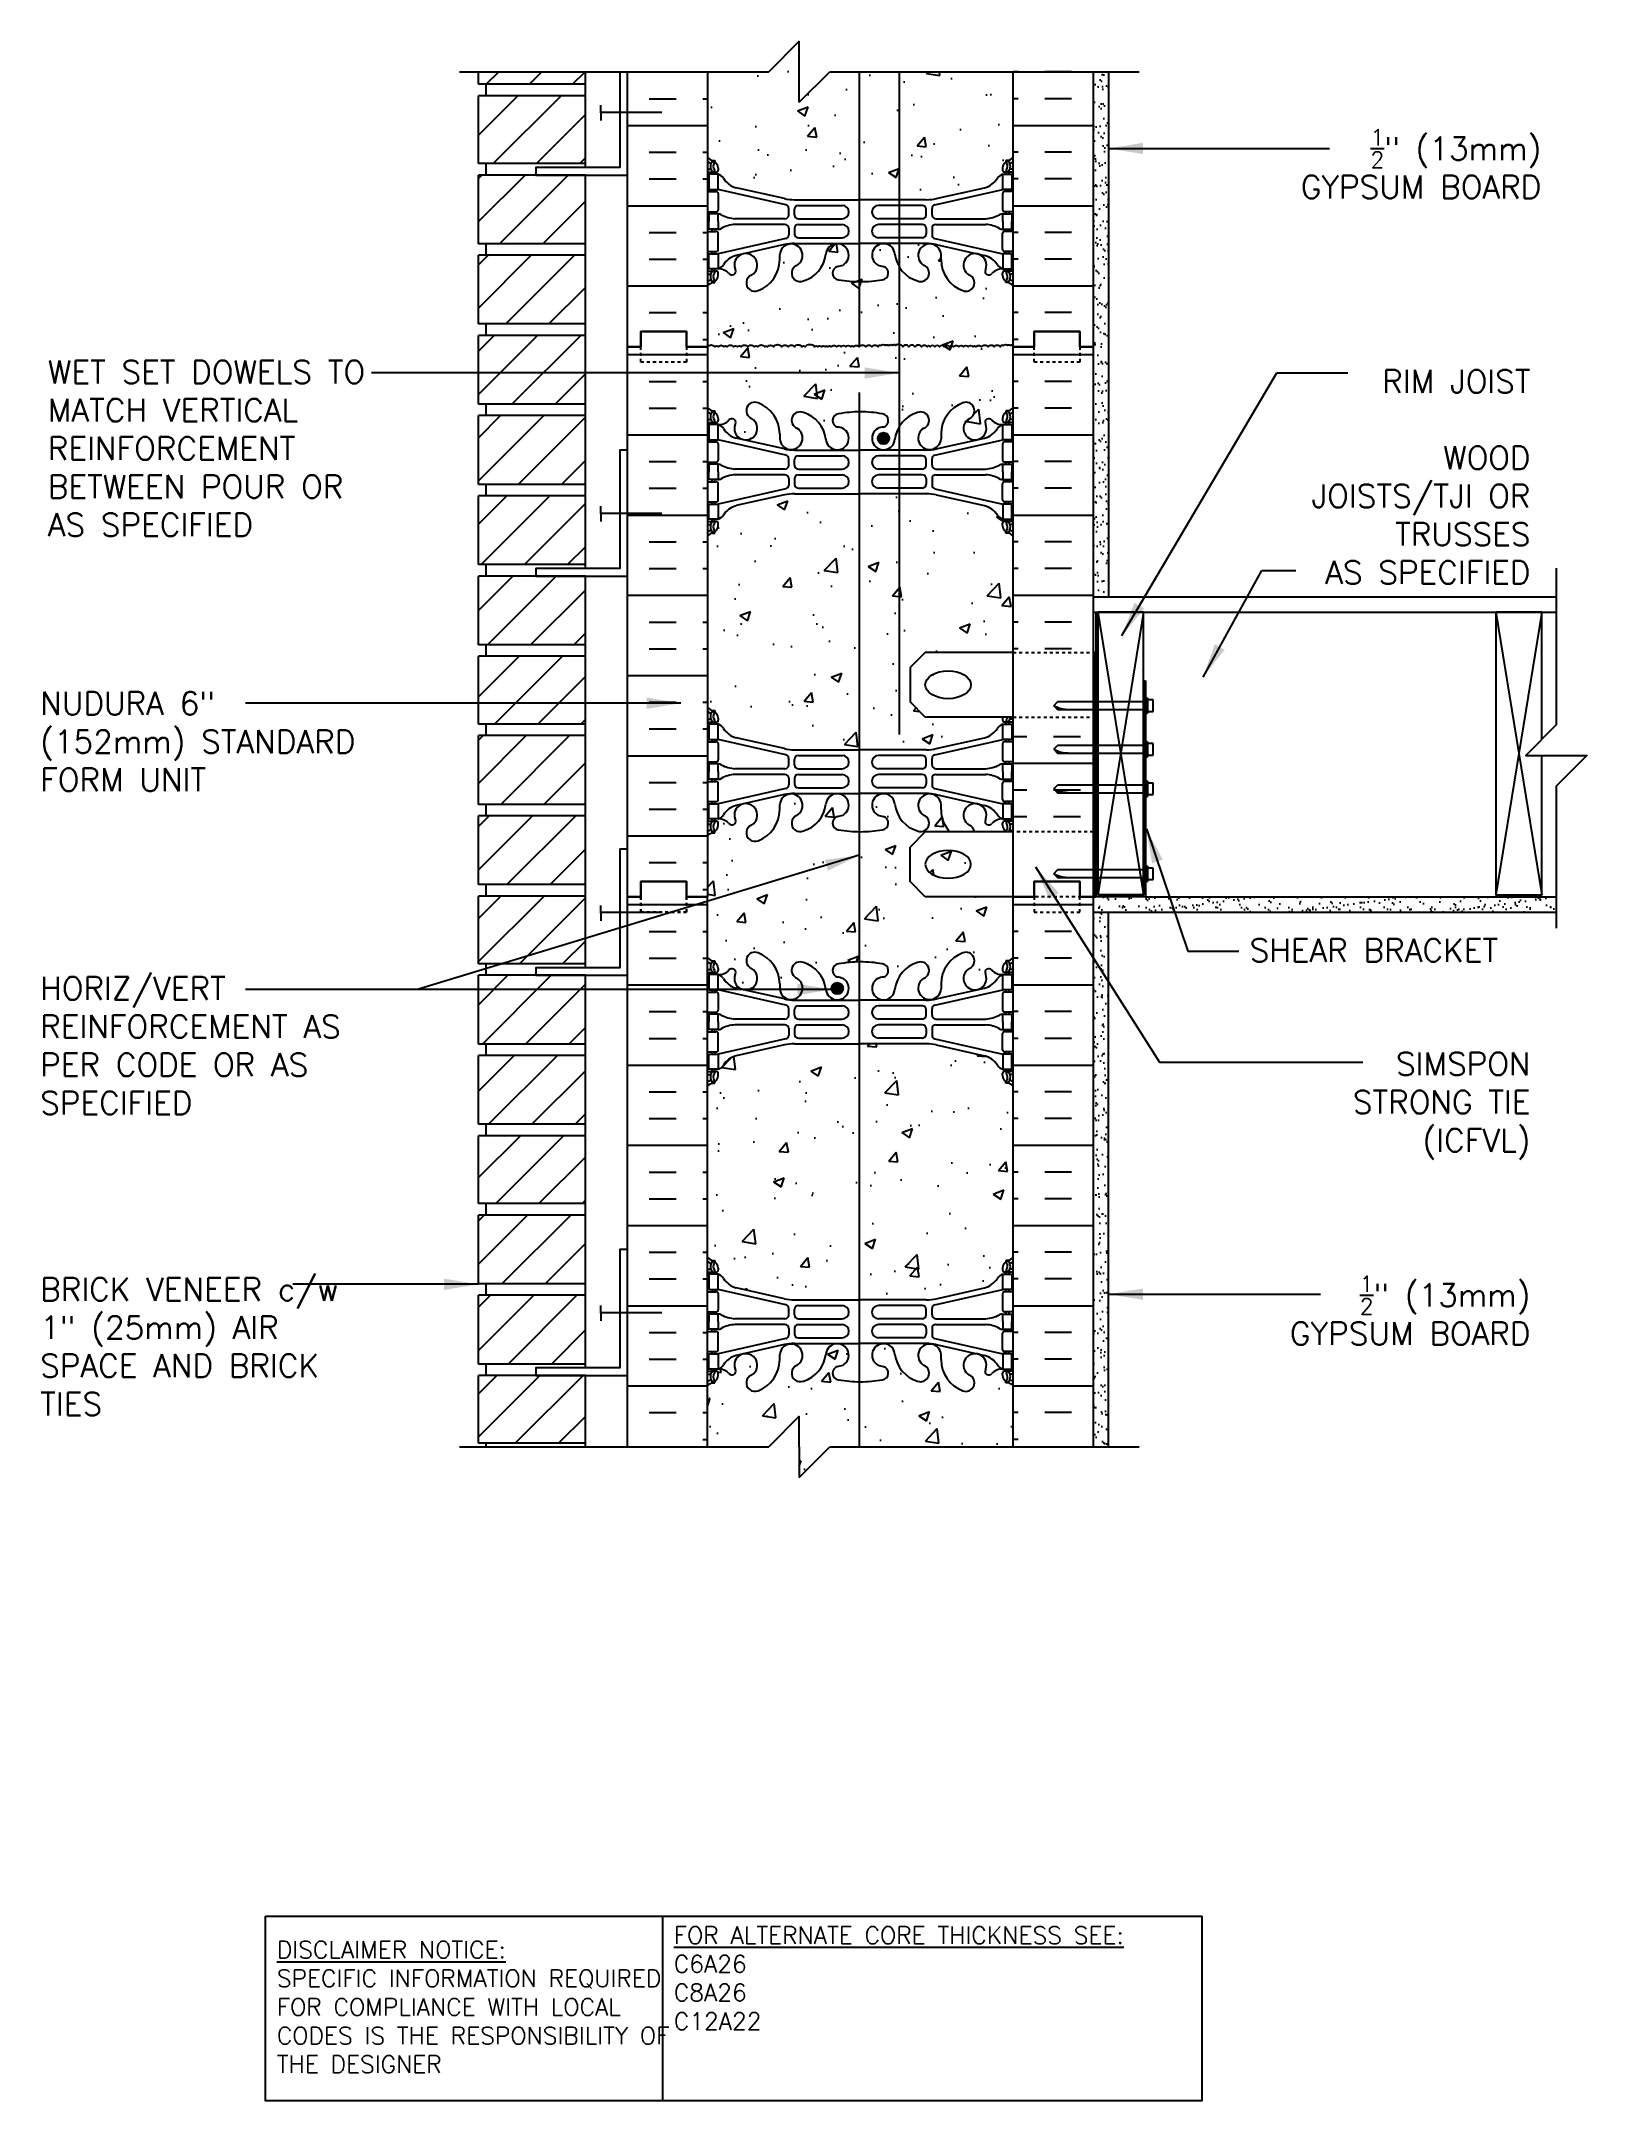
# Model space of a CAD drawing. Header units: inches. Extents: x 95.8 to 146.4, y -12 to 55.4.
import ezdxf

# ---------------------------------------------------------------- set-up
doc = ezdxf.new("R2010")
doc.units = ezdxf.units.IN
doc.header["$LTSCALE"] = 0.5
doc.header["$MEASUREMENT"] = 0
doc.linetypes.add('DASHED2', pattern=[0.375, 0.25, -0.125])
doc.linetypes.add('HIDDEN2', pattern=[0.1875, 0.125, -0.0625])
for name, color, linetype in [('HATCH', 12, 'Continuous'), ('line25', 2, 'Continuous'), ('LINE3', 3, 'Continuous'), ('LINE50', 5, 'Continuous'), ('LINE9', 9, 'Continuous'), ('TEXT', 4, 'Continuous'), ('Web_Edge', 9, 'Continuous')]:
    doc.layers.add(name, color=color, linetype=linetype)
doc.styles.add('DIM', font='romans.shx', dxfattribs={"width": 0.7})
doc.styles.add('ROMANS', font='romans.shx', dxfattribs={"height": 1.125})
doc.styles.get("Standard").update_dxf_attribs({"font": 'romans.shx', "height": 1.125})
doc.dimstyles.new('ext_12', dxfattribs={"dimscale": 12, "dimtxt": 0.09375, "dimasz": 0.09375, "dimexe": 0.09375, "dimexo": 0.0625, "dimgap": 0.0625, "dimtad": 1, "dimdec": 1, "dimzin": 3, "dimdsep": 46, "dimlunit": 4, "dimtxsty": 'DIM', "dimcen": 0.09, "dimdle": 0.09375, "dimclrt": 4, "dimadec": 0, "dimazin": 0, "dimtfac": 1, "dimtdec": 1, "dimtmove": 2, "dimatfit": 3, "dimfxl": 1, "dimfrac": 2, "dimtolj": 1, "dimtzin": 0, "dimarcsym": 0})
pattern_1 = [(37.5, (72.95396, 8.18813), (-0.0157483, 0.481706), [0, -0.38, 0, -0.425, 0, -0.40625]), (7.5, (72.95396, 8.18813), (0.442444, 0.7055365), [0, -0.205, 0, -0.3425, 0, -0.13125]), (327.5, (72.64646, 8.18813), (0.7785355, 0.0014148), [0, -0.125, 0, -0.45, 0, -0.5875]), (317.5, (72.64646, 8.18813), (0.7515317, 0.219419), [0, -0.0625, 0, -0.295, 0, -0.3375])]
pattern_2 = [(50, (124.755, 28.0497), (3.5863, -0.3138), [0.375, -4.125]), (355, (124.755, 28.0497), (-0.6938, 3.761), [0.3, -3.3]), (100.45, (125.0538, 28.0235), (2.8925, 3.4472), [0.3187, -3.5057]), (46.18, (124.755, 29.0497), (5.3362, -0.8276), [0.5625, -6.1875]), (96.64, (125.1996, 28.9807), (4.6733, 4.8706), [0.478, -5.2586]), (351.18, (124.755, 29.0497), (4.6733, 4.8706), [0.45, -4.95]), (21, (125.255, 28.7997), (2.9845, -2.0131), [0.375, -4.125]), (326, (125.255, 28.7997), (1.2166, 3.6258), [0.3, -3.3]), (71.45, (125.5037, 28.632), (4.2011, 1.6127), [0.3187, -3.5057]), (37.5, (124.755, 28.0497), (0.0608, 1.66447), [0, -3.26, 0, -3.35, 0, -3.3125]), (7.5, (124.755, 28.0497), (1.31535, 1.97206), [0, -1.91, 0, -3.185, 0, -1.2625]), (327.5, (123.64, 28.0497), (2.6691, -0.11277), [0, -1.25, 0, -3.9, 0, -5.175]), (317.5, (123.14, 28.0497), (2.9159, 0.5005), [0, -1.625, 0, -2.59, 0, -3.675])]

msp = doc.modelspace()

# ---------------------------------------------------------------- texts
at = {"layer": 'TEXT', "char_height": 0.75, "style": 'ROMANS'}
for s, insert, width, attachment_point in [('\\A1;{\\H0.7x;\\S1/2;\\H1.4286x;"} (13mm) GYPSUM BOARD', (144.918, 50.298), 9.28726, 9), ('WET SET DOWELS TO MATCH VERTICAL REINFORCEMENT BETWEEN POUR OR AS SPECIFIED ', (96.035, 42.117), 11.70168, 4), ('\\A1;\\PRIM JOIST\\P\\PWOOD \\PJOISTS/TJI OR\\PTRUSSES \\PAS SPECIFIED', (144.565, 37.683), 12.00896, 9), ('NUDURA 6" (152mm) STANDARD FORM UNIT', (95.785, 32.522), 11.69947, 4), ('SHEAR BRACKET', (135.372, 25.692), 15.79937, 4), ('HORIZ/VERT REINFORCEMENT AS PER CODE OR AS SPECIFIED', (95.785, 22.571), 11.69947, 4), ('SIMSPON \\PSTRONG TIE\\P(ICFVL)', (144.565, 20.599), 15.79937, 6), ('BRICK VENEER c/w 1" (25mm) AIR SPACE AND BRICK TIES', (95.785, 12.722), 10.8749, 4), ('\\A1;{\\H0.7x;\\S1/2;\\H1.4286x;"} (13mm) GYPSUM BOARD', (144.565, 12.775), 10.57544, 9)]:
    msp.add_mtext(s, dxfattribs=dict(at, insert=insert, width=width, attachment_point=attachment_point))
at = {"layer": 'TEXT', "char_height": 0.5625, "attachment_point": 4}
for s, insert, width in [('{\\LDISCLAIMER NOTICE:}\\PSPECIFIC INFORMATION REQUIRED FOR COMPLIANCE WITH LOCAL CODES IS THE RESPONSIBILITY OF THE DESIGNER', (103.531, -8.889), 14.00235), ('{\\LFOR ALTERNATE CORE THICKNESS SEE:\\P}C6A26\\PC8A26\\PC12A22', (116.523, -7.949), 23.33295)]:
    msp.add_mtext(s, dxfattribs=dict(at, insert=insert, width=width))

# ---------------------------------------------------------------- hatches: boundary and pattern name
at = {"layer": 'HATCH'}
h = msp.add_hatch(dxfattribs=at)
h.set_pattern_fill('AR-CONC', color=256, scale=0.5)
h.paths.add_polyline_path([(122.595, 54.442), (121.63, 54.442), (120.63, 53.442), (120.63, 55.442), (119.63, 54.442), (117.63, 54.442), (117.63, 51.635, 0.088416), (117.776, 51.537), (117.866, 51.537), (117.866, 51.496, -0.249069), (117.976, 51.288), (117.976, 51.221, -0.414214), (117.913, 51.158), (117.866, 51.158), (117.866, 51.088), (117.971, 51.088, -0.155529), (118.147, 50.954, 0.180914), (118.564, 50.643), (120.145, 50.29, 0.054974), (120.472, 50.254), (122.595, 50.254)])
h.paths.add_polyline_path([(123.897, 54.442), (122.595, 54.442), (122.595, 50.254), (122.63, 50.254), (123.897, 50.254)])
h.paths.add_polyline_path([(127.63, 54.442), (123.897, 54.442), (123.897, 50.254), (124.788, 50.254, 0.054974), (125.115, 50.29), (126.696, 50.643, 0.180914), (127.113, 50.954, -0.155529), (127.289, 51.088), (127.394, 51.088), (127.394, 51.158), (127.346, 51.158, -0.414214), (127.284, 51.221), (127.284, 51.288, -0.249069), (127.394, 51.496), (127.394, 51.537), (127.484, 51.537, 0.08841), (127.63, 51.635)])
h.paths.add_polyline_path([(125.27, 48.295), (125.271, 48.46, 0.371467), (124.935, 48.816, 0.024483), (124.788, 48.823), (122.63, 48.823), (121.874, 48.815, 0.392677), (121.5, 48.468, -0.30095), (120.764, 47.596, -1), (120.55, 48.107, 1.661382), (119.989, 48.46), (119.99, 48.295, -0.311223), (119.281, 47.279, -1), (119.067, 47.79, 2.155404), (118.528, 47.984), (118.54, 47.963, -0.834375), (118.329, 47.837, 0.23174), (117.971, 47.988), (117.866, 47.988), (117.866, 47.918), (117.913, 47.918, -0.414214), (117.976, 47.856), (117.976, 47.788, -0.249069), (117.866, 47.581), (117.866, 47.54), (117.776, 47.54, 0.088416), (117.63, 47.442), (117.63, 45.442), (117.63, 43.442, 0.088416), (117.776, 43.345), (117.866, 43.345), (117.866, 43.303, -0.249069), (117.976, 43.096), (117.976, 43.029, -0.414214), (117.913, 42.966), (117.866, 42.966), (117.866, 42.896), (117.971, 42.896, 0.231736), (118.329, 43.047, -0.8344), (118.54, 42.922), (118.528, 42.9, 2.155404), (119.067, 43.095, -1), (119.281, 43.606, -0.311223), (119.99, 42.59), (119.989, 42.425, 1.661382), (120.55, 42.778, -1), (120.764, 43.289, -0.30095), (121.5, 42.416, 1.661382), (122.061, 42.769, 0.055617), (121.882, 42.815, -0.843243), (121.916, 43.247, -0.047544), (122.63, 43.312, -0.047544), (123.344, 43.247, -0.843243), (123.378, 42.815, 0.055617), (123.199, 42.769, 1.661382), (123.76, 42.416, -0.30095), (124.496, 43.289, -1), (124.71, 42.778, 1.661382), (125.271, 42.425), (125.27, 42.59, -0.311223), (125.979, 43.606, -1), (126.193, 43.095, 2.155404), (126.732, 42.9), (126.72, 42.922, -0.834375), (126.931, 43.047, 0.23174), (127.289, 42.896), (127.394, 42.896), (127.394, 42.966), (127.346, 42.966, -0.414214), (127.284, 43.029), (127.284, 43.096, -0.249069), (127.394, 43.303), (127.394, 43.345), (127.484, 43.345, 0.08841), (127.63, 43.442), (127.63, 45.442), (127.63, 47.442, 0.08841), (127.484, 47.54), (127.394, 47.54), (127.394, 47.581, -0.249069), (127.284, 47.788), (127.284, 47.856, -0.414214), (127.346, 47.918), (127.394, 47.918), (127.394, 47.988), (127.289, 47.988, 0.231736), (126.931, 47.837, -0.8344), (126.72, 47.963), (126.732, 47.984, 2.155404), (126.193, 47.79, -1), (125.979, 47.279, -0.311223)])
h.paths.add_polyline_path([(123.573, 42.444, -1), (123.198, 42.444, -1)], flags=16)
h.paths.add_polyline_path([(122.595, 40.631), (120.472, 40.631, 0.054974), (120.145, 40.594), (118.564, 40.242, 0.17445), (118.157, 39.946, -0.168672), (117.971, 39.796), (117.866, 39.796), (117.866, 39.726), (117.913, 39.726, -0.414214), (117.976, 39.664), (117.976, 39.596, -0.249069), (117.866, 39.389), (117.866, 39.347), (117.776, 39.347, 0.088416), (117.63, 39.25), (117.63, 33.635, 0.088416), (117.776, 33.537), (117.866, 33.537), (117.866, 33.496, -0.249069), (117.976, 33.288), (117.976, 33.221, -0.414214), (117.913, 33.158), (117.866, 33.158), (117.866, 33.088), (117.971, 33.088, -0.168672), (118.157, 32.939, 0.17445), (118.564, 32.643), (120.145, 32.29, 0.054974), (120.472, 32.254), (122.595, 32.254)])
h.paths.add_polyline_path([(122.63, 40.631), (122.595, 40.631), (122.595, 32.254), (122.63, 32.254), (124.788, 32.254, 0.054974), (125.115, 32.29), (126.696, 32.643, 0.17445), (127.103, 32.939, -0.168672), (127.289, 33.088), (127.394, 33.088), (127.394, 33.158), (127.346, 33.158, -0.414214), (127.284, 33.221), (127.284, 33.288, -0.028911), (127.286, 33.317), (124.755, 33.317), (124.255, 33.817), (124.255, 34.942), (124.755, 35.442), (127.63, 35.442), (127.63, 39.25, 0.08841), (127.484, 39.347), (127.394, 39.347), (127.394, 39.389, -0.249069), (127.284, 39.596), (127.284, 39.664, -0.414214), (127.346, 39.726), (127.394, 39.726), (127.394, 39.796), (127.289, 39.796, -0.168672), (127.103, 39.946, 0.17445), (126.696, 40.242), (125.115, 40.594, 0.054974), (124.788, 40.631)])
h.paths.add_polyline_path([(122.595, 29.573, -0.045225), (121.916, 29.638, -0.843243), (121.882, 30.07, 0.055617), (122.061, 30.115, 1.604516), (121.502, 30.491, -0.307094), (120.764, 29.596, -1), (120.55, 30.107, 1.661382), (119.989, 30.46), (119.99, 30.314, -0.316114), (119.281, 29.279, -1), (119.067, 29.79, 2.155404), (118.528, 29.984), (118.54, 29.963, -0.834375), (118.329, 29.837, 0.23174), (117.971, 29.988), (117.866, 29.988), (117.866, 29.918), (117.913, 29.918, -0.414214), (117.976, 29.856), (117.976, 29.788, -0.249069), (117.866, 29.581), (117.866, 29.54), (117.776, 29.54, 0.088416), (117.63, 29.442), (117.63, 27.442), (117.63, 25.442, 0.088416), (117.776, 25.345), (117.866, 25.345), (117.866, 25.303, -0.249069), (117.976, 25.096), (117.976, 25.029, -0.414214), (117.913, 24.966), (117.866, 24.966), (117.866, 24.896), (117.971, 24.896, 0.231736), (118.329, 25.047, -0.8344), (118.54, 24.922), (118.528, 24.9, 2.155404), (119.067, 25.095, -1), (119.281, 25.606, -0.311223), (119.99, 24.59), (119.989, 24.425, 1.661382), (120.55, 24.778, -1), (120.764, 25.289, -0.307094), (121.502, 24.393, 1.604516), (122.061, 24.769, 0.055617), (121.882, 24.815, -0.843243), (121.916, 25.247, -0.045225), (122.595, 25.312)])
h.paths.add_polyline_path([(122.062, 24.444, -1), (121.687, 24.444, -1)], flags=16)
h.paths.add_polyline_path([(127.63, 27.442), (124.755, 27.442), (124.255, 27.942), (124.255, 29.067), (124.755, 29.567), (125.554, 29.567, -0.184932), (125.27, 30.295), (125.271, 30.46, 1.661382), (124.71, 30.107, -1), (124.496, 29.596, -0.307094), (123.757, 30.491, 1.604516), (123.199, 30.115, 0.055617), (123.378, 30.07, -0.843243), (123.344, 29.638, -0.047544), (122.63, 29.573, -0.002314), (122.595, 29.573), (122.595, 25.312, -0.002314), (122.63, 25.312, -0.047544), (123.344, 25.247, -0.843243), (123.378, 24.815, 0.055617), (123.199, 24.769, 1.604516), (123.757, 24.393, -0.307094), (124.496, 25.289, -1), (124.71, 24.778, 1.661382), (125.271, 24.425), (125.27, 24.57, -0.316114), (125.979, 25.606, -1), (126.193, 25.095, 2.155404), (126.732, 24.9), (126.72, 24.922, -0.834375), (126.931, 25.047, 0.23174), (127.289, 24.896), (127.394, 24.896), (127.394, 24.966), (127.346, 24.966, -0.414214), (127.284, 25.029), (127.284, 25.096, -0.249069), (127.394, 25.303), (127.394, 25.345), (127.484, 25.345, 0.08841), (127.63, 25.442)])
h.paths.add_polyline_path([(126.732, 29.984, 2.155404), (126.193, 29.79, -0.270238), (126.361, 29.567), (127.394, 29.567), (127.394, 29.581, -0.249069), (127.284, 29.788), (127.284, 29.856, -0.414214), (127.346, 29.918), (127.394, 29.918), (127.394, 29.988), (127.289, 29.988, 0.231736), (126.931, 29.837, -0.8344), (126.72, 29.963)], flags=17)
h.paths.add_polyline_path([(122.595, 22.631), (120.472, 22.631, 0.054974), (120.145, 22.594), (118.564, 22.242, 0.17445), (118.157, 21.946, -0.168672), (117.971, 21.796), (117.866, 21.796), (117.866, 21.726), (117.913, 21.726, -0.414214), (117.976, 21.664), (117.976, 21.596, -0.249069), (117.866, 21.389), (117.866, 21.347), (117.776, 21.347, 0.088416), (117.63, 21.25), (117.63, 15.635, 0.088416), (117.776, 15.537), (117.866, 15.537), (117.866, 15.496, -0.249069), (117.976, 15.288), (117.976, 15.221, -0.414214), (117.913, 15.158), (117.866, 15.158), (117.866, 15.088), (117.971, 15.088, -0.168672), (118.157, 14.939, 0.17445), (118.564, 14.643), (120.145, 14.29, 0.054974), (120.472, 14.254), (122.595, 14.254)])
h.paths.add_polyline_path([(127.63, 21.25, 0.08841), (127.484, 21.347), (127.394, 21.347), (127.394, 21.389, -0.249069), (127.284, 21.596), (127.284, 21.664, -0.414214), (127.346, 21.726), (127.394, 21.726), (127.394, 21.796), (127.289, 21.796, -0.168672), (127.103, 21.946, 0.17445), (126.696, 22.242), (125.115, 22.594, 0.054974), (124.788, 22.631), (122.63, 22.631), (122.595, 22.631), (122.595, 14.254), (122.63, 14.254), (124.788, 14.254, 0.054974), (125.115, 14.29), (126.696, 14.643, 0.17445), (127.103, 14.939, -0.168672), (127.289, 15.088), (127.394, 15.088), (127.394, 15.158), (127.346, 15.158, -0.414214), (127.284, 15.221), (127.284, 15.288, -0.249069), (127.394, 15.496), (127.394, 15.537), (127.484, 15.537, 0.08841), (127.63, 15.635)])
h.paths.add_polyline_path([(125.979, 11.279, -0.311223), (125.27, 12.295), (125.271, 12.46, 1.661382), (124.71, 12.107, -1), (124.496, 11.596, -0.307094), (123.757, 12.491, 1.604516), (123.199, 12.115, 0.055617), (123.378, 12.07, -0.843243), (123.344, 11.638, -0.047544), (122.63, 11.573, -0.002314), (122.595, 11.573), (122.595, 9.442), (127.63, 9.442), (127.63, 11.442, 0.08841), (127.484, 11.54), (127.394, 11.54), (127.394, 11.581, -0.249069), (127.284, 11.788), (127.284, 11.856, -0.414214), (127.346, 11.918), (127.394, 11.918), (127.394, 11.988), (127.289, 11.988, 0.231736), (126.931, 11.837, -0.8344), (126.72, 11.963), (126.732, 11.984, 2.155404), (126.193, 11.79, -1)])
h.paths.add_polyline_path([(122.595, 11.573, -0.045225), (121.916, 11.638, -0.843243), (121.882, 12.07, 0.055617), (122.061, 12.115, 1.604516), (121.502, 12.491, -0.307094), (120.764, 11.596, -1), (120.55, 12.107, 1.661382), (119.989, 12.46), (119.99, 12.314, -0.316114), (119.281, 11.279, -1), (119.067, 11.79, 2.155404), (118.528, 11.984), (118.54, 11.963, -0.834375), (118.329, 11.837, 0.23174), (117.971, 11.988), (117.866, 11.988), (117.866, 11.918), (117.913, 11.918, -0.414214), (117.976, 11.856), (117.976, 11.788, -0.249069), (117.866, 11.581), (117.866, 11.54), (117.776, 11.54, 0.088416), (117.63, 11.442), (117.63, 9.442), (119.63, 9.442), (120.63, 10.442), (120.63, 9.442), (120.63, 8.442), (121.63, 9.442), (122.595, 9.442)])
h = msp.add_hatch(dxfattribs=at)
h.set_pattern_fill('ANSI31', color=256, scale=8, style=0)
h.set_pattern_definition([(45, (103.8286, -3.4325), (-0.707107, 0.707107), [])])
h.paths.add_polyline_path([(113.63, 30.092), (110.13, 30.092), (110.13, 27.842), (113.63, 27.842)])
h.paths.add_polyline_path([(113.63, 32.717), (110.13, 32.717), (110.13, 30.467), (113.63, 30.467)])
h.paths.add_polyline_path([(113.63, 35.313), (110.13, 35.313), (110.13, 33.092), (113.63, 33.092)])
h.paths.add_polyline_path([(113.63, 37.938), (110.13, 37.938), (110.13, 35.688), (113.63, 35.688)])
h.paths.add_polyline_path([(113.63, 40.538), (112.005, 40.538), (112.005, 40.563), (110.13, 40.563), (110.13, 38.313), (113.63, 38.313)])
h.paths.add_polyline_path([(113.63, 43.188), (110.13, 43.188), (110.13, 40.938), (113.63, 40.938)])
h.paths.add_polyline_path([(113.63, 45.813), (110.13, 45.813), (110.13, 43.563), (113.63, 43.563)])
h.paths.add_polyline_path([(113.63, 48.438), (110.13, 48.438), (110.13, 46.188), (113.63, 46.188)])
h.paths.add_polyline_path([(113.63, 51.038), (112.005, 51.038), (112.005, 51.063), (110.13, 51.063), (110.13, 48.813), (113.63, 48.813)])
h.paths.add_polyline_path([(113.63, 53.658), (110.13, 53.658), (110.13, 51.438), (113.63, 51.438)])
h.paths.add_polyline_path([(113.63, 54.442), (110.13, 54.442), (110.13, 54.033), (113.63, 54.033)])
h = msp.add_hatch(dxfattribs=at)
h.set_pattern_fill('INSUL', color=256, scale=7, style=0)
h.set_pattern_definition([(0, (-2808.5316, -351.5672), (0, 2.625), []), (0, (-2808.5316, -350.6922), (0, 2.625), [0.875, -0.875]), (0, (-2808.5316, -349.8172), (0, 2.625), [0.875, -0.875])])
h.paths.add_polyline_path([(117.63, 54.442), (115.005, 54.442), (115.005, 45.442), (115.442, 45.442), (115.442, 45.942), (116.942, 45.942), (116.942, 45.442), (117.63, 45.442)])
h = msp.add_hatch(dxfattribs=at)
h.set_pattern_fill('INSUL', color=256, scale=7, style=0)
h.set_pattern_definition([(180, (3053.7915, -351.5672), (0, 2.625), []), (180, (3053.7915, -350.6922), (0, 2.625), [0.875, -0.875]), (180, (3053.7915, -349.8172), (0, 2.625), [0.875, -0.875])])
h.paths.add_polyline_path([(130.255, 54.442), (127.63, 54.442), (127.63, 45.442), (128.317, 45.442), (128.317, 45.942), (129.817, 45.942), (129.817, 45.442), (130.255, 45.442)])
h = msp.add_hatch(dxfattribs=at)
h.set_pattern_fill('AR-SAND', color=256, scale=0.25, style=0)
h.set_pattern_definition(pattern_1)
h.paths.add_polyline_path([(130.755, 54.442), (130.255, 54.442), (130.255, 37.255), (130.755, 37.255)])
h = msp.add_hatch(dxfattribs=at)
h.set_pattern_fill('INSUL', color=256, scale=7, style=0)
h.set_pattern_definition([(0, (-2808.5316, -369.5672), (0, 2.625), []), (0, (-2808.5316, -368.6922), (0, 2.625), [0.875, -0.875]), (0, (-2808.5316, -367.8172), (0, 2.625), [0.875, -0.875])])
h.paths.add_polyline_path([(115.005, 27.442), (115.442, 27.442), (115.442, 27.942), (116.942, 27.942), (116.942, 27.442), (117.63, 27.442), (117.63, 45.442), (116.942, 45.442), (116.942, 45.942), (115.442, 45.942), (115.442, 45.442), (115.005, 45.442)])
h = msp.add_hatch(dxfattribs=at)
h.set_pattern_fill('INSUL', color=256, scale=7, style=0)
h.set_pattern_definition([(180, (3053.7915, -369.5672), (0, 2.625), []), (180, (3053.7915, -368.6922), (0, 2.625), [0.875, -0.875]), (180, (3053.7915, -367.8172), (0, 2.625), [0.875, -0.875])])
h.paths.add_polyline_path([(127.63, 35.442), (130.255, 35.442), (130.255, 45.442), (129.817, 45.442), (129.817, 45.942), (128.317, 45.942), (128.317, 45.442), (127.63, 45.442)])
h = msp.add_hatch(dxfattribs=at)
h.set_pattern_fill('AR-CONC', color=256, scale=0.5, style=0)
h.set_pattern_definition(pattern_2)
edge = h.paths.add_edge_path()
edge.add_ellipse((125.501, 34.38), major_axis=(-0.746, 0), ratio=0.610344, start_angle=0, end_angle=360)
h = msp.add_hatch(dxfattribs=at)
h.set_pattern_fill('INSUL', color=256, scale=7, style=0)
h.set_pattern_definition([(0, (72.954, 8.1881), (0, 2.625), []), (0, (72.954, 9.0631), (0, 2.625), [0.875, -0.875]), (0, (72.954, 9.9381), (0, 2.625), [0.875, -0.875])])
h.paths.add_polyline_path([(130.255, 33.317), (127.63, 33.317), (127.63, 29.567), (130.255, 29.567)])
h = msp.add_hatch(dxfattribs=at)
h.set_pattern_fill('AR-CONC', color=256, scale=0.5, style=0)
h.set_pattern_definition(pattern_2)
edge = h.paths.add_edge_path()
edge.add_ellipse((125.501, 28.505), major_axis=(-0.746, 0), ratio=0.610344, start_angle=0, end_angle=360, ccw=False)
h = msp.add_hatch(dxfattribs=at)
h.set_pattern_fill('INSUL', color=256, scale=7, style=0)
h.set_pattern_definition([(7e-15, (-2808.5316, -387.5672), (0, 2.625), []), (7e-15, (-2808.5316, -386.6922), (0, 2.625), [0.875, -0.875]), (7e-15, (-2808.5316, -385.8172), (0, 2.625), [0.875, -0.875])])
h.paths.add_polyline_path([(115.005, 9.442), (115.442, 9.442), (115.442, 9.942), (116.942, 9.942), (116.942, 9.442), (117.63, 9.442), (117.63, 27.442), (116.942, 27.442), (116.942, 27.942), (115.442, 27.942), (115.442, 27.442), (115.005, 27.442)])
h = msp.add_hatch(dxfattribs=at)
h.set_pattern_fill('INSUL', color=256, scale=7, style=0)
h.set_pattern_definition([(180, (3053.7915, -387.5672), (0, 2.625), []), (180, (3053.7915, -386.6922), (0, 2.625), [0.875, -0.875]), (180, (3053.7915, -385.8172), (0, 2.625), [0.875, -0.875])])
h.paths.add_polyline_path([(130.255, 9.442), (129.817, 9.442), (129.817, 9.942), (128.317, 9.942), (128.317, 9.442), (127.63, 9.442), (127.63, 27.442), (128.317, 27.442), (128.317, 27.942), (129.817, 27.942), (129.817, 27.442), (130.255, 27.442)])
h = msp.add_hatch(dxfattribs=at)
h.set_pattern_fill('ANSI31', color=256, scale=8, style=0)
h.set_pattern_definition([(45, (68.954, 8.1881), (-0.707107, 0.707107), [])])
h.paths.add_polyline_path([(113.63, 25.247), (113.63, 27.467), (110.13, 27.467), (110.13, 25.247)])
h.paths.add_polyline_path([(113.63, 22.622), (113.63, 24.872), (110.13, 24.872), (110.13, 22.622)])
h.paths.add_polyline_path([(113.63, 19.997), (113.63, 22.247), (110.13, 22.247), (110.13, 19.997)])
h.paths.add_polyline_path([(113.63, 17.402), (113.63, 19.622), (110.13, 19.622), (110.13, 17.402)])
h.paths.add_polyline_path([(113.63, 14.777), (113.63, 17.027), (110.13, 17.027), (110.13, 14.777)])
h.paths.add_polyline_path([(110.13, 14.402), (110.13, 12.152), (113.63, 12.152), (113.63, 14.402)])
h.paths.add_polyline_path([(113.63, 9.557), (113.63, 11.777), (110.13, 11.777), (110.13, 9.557)])
h = msp.add_hatch(dxfattribs=at)
h.set_pattern_fill('AR-SAND', color=256, scale=0.25, style=0)
h.set_pattern_definition(pattern_1)
h.paths.add_polyline_path([(145.406, 26.942), (145.406, 27.442), (131.96, 27.442), (130.335, 27.442), (130.255, 27.442), (130.255, 26.942)])
h = msp.add_hatch(dxfattribs=at)
h.set_pattern_fill('AR-SAND', color=256, scale=0.25, style=0)
h.set_pattern_definition(pattern_1)
h.paths.add_polyline_path([(130.755, 26.942), (130.255, 26.942), (130.255, 9.442), (130.755, 9.442)])
at = {"layer": 'LINE3'}
for points in [[(123.198, 42.444, 1), (123.573, 42.444, 1)], [(121.687, 24.444, 1), (122.062, 24.444, 1)]]:
    msp.add_hatch(color=256, dxfattribs=at).paths.add_polyline_path(points)

# ---------------------------------------------------------------- linework, layer by layer
at = {"layer": 'HATCH'}
for p, q in [((130.397, 36.755), (131.897, 27.505)), ((131.897, 36.755), (130.397, 27.505)), ((143.431, 36.755), (144.931, 27.505)), ((144.931, 36.755), (143.431, 27.505))]:
    msp.add_line(p, q, dxfattribs=at)
for points in [[(117.63, 45.442, -0.520567), (117.861, 45.442, -0.520567), (117.981, 45.442, -0.520567), (118.165, 45.442, -0.520567), (118.27, 45.442, -0.520567), (118.48, 45.442, -0.520567), (118.606, 45.442, -0.520567), (118.732, 45.442, -0.520567), (118.942, 45.442, -0.520567), (119.151, 45.442, -0.520567), (119.272, 45.442, -0.520567), (119.498, 45.442, -0.520567), (119.592, 45.442, -0.520567), (119.781, 45.442, -0.520567), (120.059, 45.442, -0.520567), (120.269, 45.442, -0.520567), (120.468, 45.442, -0.520567), (120.715, 45.442, -0.520567), (120.825, 45.442, -0.520567), (121.131, 45.442, -0.520567), (121.236, 45.442, -0.520567), (121.352, 45.442, -0.520567), (121.472, 45.442, -0.520567), (121.562, 45.442, -0.520567), (121.677, 45.442, -0.520567), (121.855, 45.442, -0.520567), (122.002, 45.442, -0.520567), (122.154, 45.442, -0.520567), (122.312, 45.442, -0.520567), (122.411, 45.442, -0.520567), (122.59, 45.442, -0.520567), (122.81, 45.442, -0.520567), (123.004, 45.442, -0.520567), (123.209, 45.442, -0.520567), (123.309, 45.484, -0.520567), (123.44, 45.484, -0.520567), (123.529, 45.484, -0.520567), (123.612, 45.484)], [(125.612, 45.472, 0.272614), (125.547, 45.442, 0.520567), (125.368, 45.442, 0.520567), (125.222, 45.442, 0.520567), (125.069, 45.442, 0.520567), (124.912, 45.442, 0.520567), (124.812, 45.442, 0.520567), (124.634, 45.442, 0.520567), (124.414, 45.442, 0.520567), (124.219, 45.442, 0.520567), (124.015, 45.442, 0.520567), (123.915, 45.484, 0.520567), (123.784, 45.484, 0.520567), (123.695, 45.484, 0.520567), (123.612, 45.484)], [(125.612, 45.472, -0.272614), (125.677, 45.442, -0.520567), (125.855, 45.442, -0.520567), (126.002, 45.442, -0.520567), (126.154, 45.442, -0.520567), (126.312, 45.442, -0.520567), (126.411, 45.442, -0.520567), (126.59, 45.442, -0.520567), (126.81, 45.442, -0.520567), (127.004, 45.442, -0.520567), (127.209, 45.442, -0.520567), (127.309, 45.484, -0.520567), (127.44, 45.484, -0.520567), (127.529, 45.484, -0.520567), (127.612, 45.484)]]:
    msp.add_lwpolyline(points, format="xyb", dxfattribs=at)
at = {"layer": 'line25'}
for p, q in [((110.13, 54.033), (110.13, 54.442)), ((113.63, 54.033), (110.13, 54.033)), ((110.38, 53.658), (110.38, 54.033)), ((113.63, 51.313), (113.63, 54.442)), ((117.63, 54.442), (117.63, 45.442)), ((127.63, 45.442), (127.63, 54.442)), ((110.13, 51.438), (110.13, 53.658)), ((113.63, 53.658), (110.13, 53.658)), ((113.63, 51.438), (110.13, 51.438)), ((110.38, 51.063), (110.38, 51.438)), ((110.13, 48.813), (110.13, 51.063)), ((113.63, 51.063), (110.13, 51.063)), ((113.63, 38.188), (113.63, 51.063)), ((113.63, 48.813), (110.13, 48.813)), ((110.38, 48.438), (110.38, 48.813)), ((110.13, 46.188), (110.13, 48.438)), ((113.63, 48.438), (110.13, 48.438)), ((113.63, 46.188), (110.13, 46.188)), ((110.38, 45.813), (110.38, 46.188)), ((113.63, 45.813), (110.13, 45.813)), ((110.13, 43.563), (110.13, 45.813)), ((117.63, 45.442), (117.63, 27.442)), ((127.63, 21.817), (127.63, 45.442)), ((113.63, 43.563), (110.13, 43.563)), ((113.63, 43.188), (110.13, 43.188)), ((110.13, 40.938), (110.13, 43.188)), ((110.38, 43.188), (110.38, 43.563)), ((113.63, 40.938), (110.13, 40.938)), ((113.63, 40.563), (110.13, 40.563)), ((110.13, 38.313), (110.13, 40.563)), ((110.38, 40.563), (110.38, 40.938)), ((113.63, 38.313), (110.13, 38.313)), ((113.63, 37.938), (110.13, 37.938)), ((110.13, 35.688), (110.13, 37.938)), ((110.38, 37.938), (110.38, 38.313)), ((113.63, 25.122), (113.63, 37.938)), ((130.255, 36.755), (145.406, 36.755)), ((113.63, 35.688), (110.13, 35.688)), ((113.63, 35.313), (110.13, 35.313)), ((110.13, 33.092), (110.13, 35.313)), ((110.38, 35.313), (110.38, 35.688)), ((131.897, 34.505), (131.897, 27.505)), ((113.63, 33.092), (110.13, 33.092)), ((110.38, 32.717), (110.38, 33.092)), ((113.63, 32.717), (110.13, 32.717)), ((110.13, 30.467), (110.13, 32.717)), ((113.63, 30.467), (110.13, 30.467)), ((110.38, 30.092), (110.38, 30.467)), ((113.63, 30.092), (110.13, 30.092)), ((110.13, 27.842), (110.13, 30.092)), ((113.63, 27.842), (110.13, 27.842)), ((110.38, 27.467), (110.38, 27.842)), ((113.63, 27.467), (110.13, 27.467)), ((110.13, 25.247), (110.13, 27.467)), ((117.63, 9.442), (117.63, 27.442)), ((131.897, 27.505), (130.397, 27.505)), ((131.96, 27.442), (145.406, 27.442)), ((131.96, 27.442), (133.272, 27.442)), ((113.63, 25.247), (110.13, 25.247)), ((110.38, 24.872), (110.38, 25.247)), ((113.63, 24.872), (110.13, 24.872)), ((110.13, 22.622), (110.13, 24.872)), ((113.63, 12.027), (113.63, 24.872)), ((113.63, 22.622), (110.13, 22.622)), ((113.63, 22.247), (110.13, 22.247)), ((110.13, 19.997), (110.13, 22.247)), ((110.38, 22.247), (110.38, 22.622)), ((127.63, 9.442), (127.63, 21.817)), ((113.63, 19.997), (110.13, 19.997)), ((113.63, 19.622), (110.13, 19.622)), ((110.13, 17.402), (110.13, 19.622)), ((110.38, 19.622), (110.38, 19.997)), ((113.63, 17.402), (110.13, 17.402)), ((113.63, 17.027), (110.13, 17.027)), ((110.13, 14.777), (110.13, 17.027)), ((110.38, 17.027), (110.38, 17.402)), ((113.63, 14.777), (110.13, 14.777)), ((113.63, 14.402), (110.13, 14.402)), ((110.13, 12.152), (110.13, 14.402)), ((110.38, 14.402), (110.38, 14.777)), ((113.63, 12.152), (110.13, 12.152)), ((110.38, 11.777), (110.38, 12.152)), ((117.63, 9.63), (117.63, 12.692)), ((113.63, 11.777), (110.13, 11.777)), ((110.13, 9.557), (110.13, 11.777)), ((113.63, 9.442), (113.63, 11.777)), ((113.63, 9.557), (110.13, 9.557)), ((110.38, 9.442), (110.38, 9.557))]:
    msp.add_line(p, q, dxfattribs=at)
at = {"layer": 'line25', "color": 9}
for p, q in [((128.96, 33.696), (129.085, 33.821)), ((132.022, 33.946), (131.96, 33.946)), ((131.96, 33.946), (131.96, 33.446)), ((132.022, 33.946), (132.022, 33.446)), ((132.21, 33.884), (132.022, 33.884)), ((132.21, 33.509), (132.21, 33.884)), ((128.96, 33.696), (129.085, 33.571)), ((131.96, 33.446), (132.022, 33.446)), ((132.022, 33.509), (132.21, 33.509)), ((128.96, 32.268), (129.085, 32.393)), ((132.022, 32.518), (131.96, 32.518)), ((131.96, 32.518), (131.96, 32.018)), ((132.022, 32.518), (132.022, 32.018)), ((132.21, 32.455), (132.022, 32.455)), ((132.21, 32.08), (132.21, 32.455)), ((128.96, 32.268), (129.085, 32.143)), ((131.96, 32.018), (132.022, 32.018)), ((132.022, 32.08), (132.21, 32.08)), ((128.96, 30.974), (129.085, 31.099)), ((132.022, 31.224), (131.96, 31.224)), ((131.96, 31.224), (131.96, 30.724)), ((132.022, 31.224), (132.022, 30.724)), ((132.21, 31.161), (132.022, 31.161)), ((132.21, 30.786), (132.21, 31.161)), ((128.96, 30.974), (129.085, 30.849)), ((131.96, 30.724), (132.022, 30.724)), ((132.022, 30.786), (132.21, 30.786)), ((128.96, 28.195), (129.085, 28.32)), ((132.022, 28.445), (131.96, 28.445)), ((131.96, 28.445), (131.96, 27.945)), ((132.022, 28.445), (132.022, 27.945)), ((132.21, 28.382), (132.022, 28.382)), ((132.21, 28.007), (132.21, 28.382)), ((128.96, 28.195), (129.085, 28.07)), ((131.96, 27.945), (132.022, 27.945)), ((132.022, 28.007), (132.21, 28.007))]:
    msp.add_line(p, q, dxfattribs=at)
at = {"layer": 'line25'}
msp.add_lwpolyline([(130.397, 27.505), (131.897, 27.505), (131.897, 36.755), (130.397, 36.755)], close=True, dxfattribs=at)
msp.add_lwpolyline([(144.931, 32.592), (144.931, 36.755), (143.431, 36.755), (143.431, 27.505), (144.931, 27.505), (144.931, 32.067)], dxfattribs=at)
at = {"layer": 'line25', "color": 9}
for points in [[(129.085, 33.571), (131.96, 33.571), (131.96, 33.821), (129.085, 33.821)], [(129.085, 32.143), (131.96, 32.143), (131.96, 32.393), (129.085, 32.393)], [(129.085, 30.849), (131.96, 30.849), (131.96, 31.099), (129.085, 31.099)], [(129.085, 28.07), (131.96, 28.07), (131.96, 28.32), (129.085, 28.32)]]:
    msp.add_lwpolyline(points, dxfattribs=at)
for points in [[(128.96, 33.696), (129.159, 33.619), (129.529, 33.571)], [(128.96, 32.268), (129.159, 32.19), (129.529, 32.143)], [(128.96, 30.974), (129.159, 30.896), (129.529, 30.849)], [(128.96, 28.195), (129.159, 28.117), (129.529, 28.07)]]:
    msp.add_spline(points, degree=3, dxfattribs=at)
at = {"layer": 'LINE3'}
for p, q in [((122.595, 54.442), (122.595, 45.449)), ((123.897, 54.442), (123.897, 32.75))]:
    msp.add_line(p, q, dxfattribs=at)
at = {"layer": 'LINE3', "color": 3}
msp.add_line((122.595, 43.949), (122.595, 9.447), dxfattribs=at)
at = {"layer": 'LINE3'}
for centre in [(123.386, 42.444), (121.874, 24.444)]:
    msp.add_circle(centre, 0.188, dxfattribs=at)
at = {"layer": 'LINE50'}
for p, q in [((115.005, 45.442), (115.005, 54.442)), ((130.255, 45.442), (130.255, 54.442)), ((115.005, 27.442), (115.005, 45.442)), ((130.255, 27.442), (130.255, 45.442)), ((115.005, 9.442), (115.005, 27.442)), ((130.255, 9.442), (130.255, 27.442))]:
    msp.add_line(p, q, dxfattribs=at)
for points in [[(115.005, 45.442), (115.442, 45.442), (115.442, 45.942), (116.942, 45.942), (116.942, 45.442), (117.63, 45.442)], [(117.63, 45.442), (116.942, 45.442), (116.942, 45.942), (115.442, 45.942), (115.442, 45.442), (115.005, 45.442)], [(130.255, 45.442), (129.817, 45.442), (129.817, 45.942), (128.317, 45.942), (128.317, 45.442), (127.63, 45.442)], [(127.63, 45.442), (128.317, 45.442), (128.317, 45.942), (129.817, 45.942), (129.817, 45.442), (130.255, 45.442)], [(117.63, 27.442), (116.942, 27.442), (116.942, 27.942), (115.442, 27.942), (115.442, 27.442), (115.005, 27.442)], [(115.005, 27.442), (115.442, 27.442), (115.442, 27.942), (116.942, 27.942), (116.942, 27.442), (117.63, 27.442)], [(115.005, 27.442), (115.442, 27.442), (115.442, 27.942), (116.942, 27.942), (116.942, 27.442), (117.63, 27.442)], [(127.63, 27.442), (128.317, 27.442), (128.317, 27.942), (129.817, 27.942), (129.817, 27.442), (130.255, 27.442)], [(130.255, 27.442), (129.817, 27.442), (129.817, 27.942), (128.317, 27.942), (128.317, 27.442), (127.63, 27.442)]]:
    msp.add_lwpolyline(points, dxfattribs=at)
at = {"layer": 'LINE9'}
for p, q in [((120.63, 55.442), (119.63, 54.442)), ((120.63, 53.442), (120.63, 55.442)), ((109.505, 54.442), (119.63, 54.442)), ((120.63, 53.442), (121.63, 54.442)), ((121.63, 54.442), (131.755, 54.442)), ((130.755, 54.442), (130.755, 37.255)), ((114.13, 53.1), (114.13, 53.35)), ((114.13, 53.125), (116.13, 53.125)), ((114.13, 53.1), (114.13, 52.85)), ((114.13, 39.975), (114.13, 40.225)), ((114.13, 40), (116.13, 40)), ((114.13, 39.975), (114.13, 39.725)), ((130.255, 37.255), (145.406, 37.255)), ((130.335, 36.755), (130.335, 27.442)), ((124.755, 35.442), (124.255, 34.942)), ((127.63, 35.442), (124.755, 35.442)), ((131.897, 34.505), (131.96, 34.505)), ((131.96, 34.505), (131.96, 27.442)), ((124.755, 33.317), (124.255, 33.817)), ((127.63, 33.317), (124.755, 33.317)), ((124.755, 29.567), (124.255, 29.067)), ((127.63, 29.567), (124.755, 29.567)), ((124.755, 27.442), (124.255, 27.942)), ((114.13, 26.91), (114.13, 27.16)), ((127.63, 27.442), (124.755, 27.442)), ((131.96, 27.442), (130.335, 27.442)), ((114.13, 26.935), (116.13, 26.935)), ((114.13, 26.91), (114.13, 26.66)), ((130.255, 26.942), (145.406, 26.942)), ((130.755, 9.442), (130.755, 26.942)), ((114.13, 13.814), (114.13, 14.064)), ((114.13, 13.839), (116.13, 13.839)), ((114.13, 13.814), (114.13, 13.564)), ((120.63, 10.442), (119.63, 9.442)), ((120.63, 9.442), (120.63, 10.442)), ((109.505, 9.442), (119.63, 9.442)), ((120.63, 8.442), (121.63, 9.442)), ((120.63, 9.442), (120.63, 8.442)), ((121.63, 9.442), (131.755, 9.442))]:
    msp.add_line(p, q, dxfattribs=at)
at = {"layer": 'LINE9', "linetype": 'HIDDEN2'}
for p, q in [((127.63, 35.442), (130.255, 35.442)), ((127.63, 33.317), (130.255, 33.317)), ((130.255, 29.567), (127.63, 29.567)), ((130.255, 27.442), (127.63, 27.442))]:
    msp.add_line(p, q, dxfattribs=at)
at = {"layer": 'LINE9'}
for points in [[(114.755, 54.442), (114.755, 51.313), (112.005, 51.313), (112.005, 51.063), (115.005, 51.063), (115.005, 54.442)], [(145.406, 38.192), (145.406, 35.825)], [(145.406, 36.755), (145.406, 33.067), (144.406, 32.067), (146.406, 32.067), (145.406, 31.067), (145.406, 26.413)], [(124.255, 34.942), (124.255, 33.817)], [(124.255, 27.942), (124.255, 29.067)]]:
    msp.add_lwpolyline(points, dxfattribs=at)
at = {"layer": 'LINE9', "linetype": 'DASHED2', "ltscale": 0.15}
for points in [[(116.942, 45.442), (116.942, 45.442), (116.942, 44.942), (115.442, 44.942), (115.442, 45.442), (115.442, 45.442)], [(129.817, 45.442), (129.817, 45.442), (129.817, 44.942), (128.317, 44.942), (128.317, 45.442), (128.317, 45.442)], [(116.942, 27.442), (116.942, 27.442), (116.942, 26.942), (115.442, 26.942), (115.442, 27.442), (115.442, 27.442)], [(128.317, 27.442), (128.317, 27.442), (128.317, 26.942), (129.817, 26.942), (129.817, 27.442), (129.817, 27.442)]]:
    msp.add_lwpolyline(points, dxfattribs=at)
at = {"layer": 'LINE9'}
for points in [[(115.005, 42.063), (114.755, 42.063), (114.755, 38.188), (112.005, 38.188), (112.005, 37.938), (115.005, 37.938)], [(130.255, 27.442), (130.335, 27.442), (130.335, 35.442), (130.255, 35.442)], [(115.005, 28.997), (114.755, 28.997), (114.755, 25.122), (112.005, 25.122), (112.005, 24.872), (115.005, 24.872)], [(115.005, 15.902), (114.755, 15.902), (114.755, 12.027), (112.005, 12.027), (112.005, 11.777), (115.005, 11.777)]]:
    msp.add_lwpolyline(points, close=True, dxfattribs=at)
at = {"layer": 'LINE9', "color": 8, "linetype": 'DASHED2', "ltscale": 0.15}
msp.add_lwpolyline([(115.442, 27.442), (115.442, 27.442), (115.442, 26.942), (116.942, 26.942), (116.942, 27.442), (116.942, 27.442)], dxfattribs=at)
at = {"layer": 'LINE9'}
msp.add_ellipse((125.501, 34.38), major_axis=(-0.746, 0), ratio=0.610344, dxfattribs=at)
at = {"layer": 'LINE9', "extrusion": (0, 0, -1)}
msp.add_ellipse((125.501, 28.505), major_axis=(-0.746, 0), ratio=0.610344, dxfattribs=at)
at = {"layer": 'TEXT'}
msp.add_lwpolyline([(103.164, -5.923), (116.148, -5.923), (116.148, -11.961), (103.164, -11.961)], close=True, dxfattribs=at)
msp.add_lwpolyline([(116.148, -5.923), (133.808, -5.923), (133.808, -11.961), (116.148, -11.961)], dxfattribs=at)
at = {"layer": 'Web_Edge'}
for p, q in [((117.63, 51.258), (117.708, 51.258)), ((117.776, 51.537), (117.866, 51.537)), ((117.866, 51.537), (117.866, 51.496)), ((117.976, 51.288), (117.976, 51.221)), ((127.284, 51.288), (127.284, 51.221)), ((127.484, 51.537), (127.394, 51.537)), ((127.394, 51.537), (127.394, 51.496)), ((127.63, 51.258), (127.552, 51.258)), ((117.63, 51.158), (117.913, 51.158)), ((117.776, 51.158), (117.776, 51.088)), ((117.776, 50.588), (117.776, 50.518)), ((117.866, 51.158), (117.866, 51.088)), ((117.866, 50.588), (117.866, 50.518)), ((120.189, 50.092), (117.971, 50.588)), ((120.145, 50.29), (118.564, 50.643)), ((125.071, 50.092), (127.289, 50.588)), ((125.115, 50.29), (126.696, 50.643)), ((127.63, 51.158), (127.346, 51.158)), ((127.394, 51.158), (127.394, 51.088)), ((127.394, 50.588), (127.394, 50.518)), ((127.484, 51.158), (127.484, 51.088)), ((127.484, 50.588), (127.484, 50.518)), ((117.63, 50.518), (117.913, 50.518)), ((117.976, 50.456), (117.976, 49.921)), ((120.286, 49.758), (120.286, 49.97)), ((120.472, 50.254), (122.63, 50.254)), ((120.474, 49.758), (120.474, 49.942)), ((120.599, 50.067), (122.038, 50.067)), ((124.788, 50.254), (122.63, 50.254)), ((124.661, 50.067), (123.222, 50.067)), ((124.786, 49.758), (124.786, 49.942)), ((124.974, 49.758), (124.974, 49.97)), ((127.284, 50.456), (127.284, 49.921)), ((127.63, 50.518), (127.346, 50.518)), ((117.63, 49.858), (117.913, 49.858)), ((117.63, 49.218), (117.913, 49.218)), ((117.776, 49.858), (117.776, 49.788)), ((117.776, 49.218), (117.776, 49.288)), ((117.866, 49.858), (117.866, 49.788)), ((117.866, 49.218), (117.866, 49.288)), ((120.161, 49.633), (118.524, 49.633)), ((120.161, 49.444), (118.524, 49.444)), ((120.286, 49.319), (120.286, 49.107)), ((120.474, 49.318), (120.474, 49.134)), ((120.599, 49.633), (122.038, 49.633)), ((120.599, 49.443), (122.038, 49.443)), ((124.661, 49.633), (123.222, 49.633)), ((124.661, 49.443), (123.222, 49.443)), ((124.786, 49.318), (124.786, 49.134)), ((124.974, 49.319), (124.974, 49.107)), ((125.099, 49.633), (126.736, 49.633)), ((125.099, 49.444), (126.736, 49.444)), ((127.63, 49.858), (127.346, 49.858)), ((127.63, 49.218), (127.346, 49.218)), ((127.394, 49.858), (127.394, 49.788)), ((127.394, 49.218), (127.394, 49.288)), ((127.484, 49.858), (127.484, 49.788)), ((127.484, 49.218), (127.484, 49.288)), ((117.63, 48.558), (117.913, 48.558)), ((117.776, 48.488), (117.776, 48.558)), ((117.866, 48.488), (117.866, 48.558)), ((120.189, 48.985), (117.971, 48.488)), ((117.976, 48.621), (117.976, 49.156)), ((120.145, 48.787), (118.564, 48.434)), ((120.472, 48.823), (122.63, 48.823)), ((120.599, 49.009), (122.038, 49.009)), ((124.788, 48.823), (122.63, 48.823)), ((124.661, 49.009), (123.222, 49.009)), ((125.071, 48.985), (127.289, 48.488)), ((125.115, 48.787), (126.696, 48.434)), ((127.284, 48.621), (127.284, 49.156)), ((127.63, 48.558), (127.346, 48.558)), ((127.394, 48.488), (127.394, 48.558)), ((127.484, 48.488), (127.484, 48.558)), ((117.63, 47.918), (117.913, 47.918)), ((117.776, 47.918), (117.776, 47.988)), ((117.866, 47.918), (117.866, 47.988)), ((118.528, 47.984), (118.54, 47.963)), ((119.99, 48.295), (119.989, 48.46)), ((125.27, 48.295), (125.271, 48.46)), ((126.732, 47.984), (126.72, 47.963)), ((127.63, 47.918), (127.346, 47.918)), ((127.394, 47.918), (127.394, 47.988)), ((127.484, 47.918), (127.484, 47.988)), ((117.63, 47.818), (117.708, 47.818)), ((117.776, 47.54), (117.866, 47.54)), ((117.866, 47.54), (117.866, 47.581)), ((117.976, 47.788), (117.976, 47.856)), ((127.284, 47.788), (127.284, 47.856)), ((127.394, 47.54), (127.394, 47.581)), ((127.484, 47.54), (127.394, 47.54)), ((127.63, 47.818), (127.552, 47.818)), ((117.776, 43.345), (117.866, 43.345)), ((117.866, 43.345), (117.866, 43.303)), ((127.484, 43.345), (127.394, 43.345)), ((127.394, 43.345), (127.394, 43.303)), ((117.63, 43.066), (117.708, 43.066)), ((117.63, 42.966), (117.913, 42.966)), ((117.776, 42.966), (117.776, 42.896)), ((117.866, 42.966), (117.866, 42.896)), ((117.976, 43.096), (117.976, 43.029)), ((118.528, 42.9), (118.54, 42.922)), ((119.99, 42.59), (119.989, 42.425)), ((125.27, 42.59), (125.271, 42.425)), ((126.732, 42.9), (126.72, 42.922)), ((127.284, 43.096), (127.284, 43.029)), ((127.63, 42.966), (127.346, 42.966)), ((127.394, 42.966), (127.394, 42.896)), ((127.484, 42.966), (127.484, 42.896)), ((127.63, 43.066), (127.552, 43.066)), ((117.63, 42.326), (117.913, 42.326)), ((117.776, 42.396), (117.776, 42.326)), ((117.866, 42.396), (117.866, 42.326)), ((120.189, 41.9), (117.971, 42.396)), ((117.976, 42.264), (117.976, 41.729)), ((120.145, 42.098), (118.564, 42.451)), ((120.472, 42.062), (122.63, 42.062)), ((120.599, 41.875), (122.038, 41.875)), ((124.788, 42.062), (122.63, 42.062)), ((124.661, 41.875), (123.222, 41.875)), ((125.071, 41.9), (127.289, 42.396)), ((125.115, 42.098), (126.696, 42.451)), ((127.284, 42.264), (127.284, 41.729)), ((127.63, 42.326), (127.346, 42.326)), ((127.394, 42.396), (127.394, 42.326)), ((127.484, 42.396), (127.484, 42.326)), ((117.63, 41.666), (117.913, 41.666)), ((117.776, 41.666), (117.776, 41.596)), ((117.866, 41.666), (117.866, 41.596)), ((120.161, 41.44), (118.524, 41.44)), ((120.161, 41.252), (118.524, 41.252)), ((120.286, 41.565), (120.286, 41.778)), ((120.286, 41.127), (120.286, 40.915)), ((120.474, 41.566), (120.474, 41.75)), ((120.474, 41.126), (120.474, 40.942)), ((120.599, 41.441), (122.038, 41.441)), ((120.599, 41.251), (122.038, 41.251)), ((124.661, 41.441), (123.222, 41.441)), ((124.661, 41.251), (123.222, 41.251)), ((124.786, 41.566), (124.786, 41.75)), ((124.786, 41.126), (124.786, 40.942)), ((124.974, 41.565), (124.974, 41.778)), ((124.974, 41.127), (124.974, 40.915)), ((125.099, 41.44), (126.736, 41.44)), ((125.099, 41.252), (126.736, 41.252)), ((127.63, 41.666), (127.346, 41.666)), ((127.394, 41.666), (127.394, 41.596)), ((127.484, 41.666), (127.484, 41.596)), ((117.63, 41.026), (117.913, 41.026)), ((117.776, 41.026), (117.776, 41.096)), ((117.866, 41.026), (117.866, 41.096)), ((120.189, 40.793), (117.971, 40.296)), ((117.976, 40.429), (117.976, 40.964)), ((120.145, 40.594), (118.564, 40.242)), ((120.472, 40.631), (122.63, 40.631)), ((120.599, 40.817), (122.038, 40.817)), ((124.788, 40.631), (122.63, 40.631)), ((124.661, 40.817), (123.222, 40.817)), ((125.071, 40.793), (127.289, 40.296)), ((125.115, 40.594), (126.696, 40.242)), ((127.284, 40.429), (127.284, 40.964)), ((127.63, 41.026), (127.346, 41.026)), ((127.394, 41.026), (127.394, 41.096)), ((127.484, 41.026), (127.484, 41.096)), ((117.63, 40.366), (117.913, 40.366)), ((117.776, 40.296), (117.776, 40.366)), ((117.776, 39.726), (117.776, 39.796)), ((117.866, 40.296), (117.866, 40.366)), ((117.866, 39.726), (117.866, 39.796)), ((127.63, 40.366), (127.346, 40.366)), ((127.394, 40.296), (127.394, 40.366)), ((127.394, 39.726), (127.394, 39.796)), ((127.484, 40.296), (127.484, 40.366)), ((127.484, 39.726), (127.484, 39.796)), ((117.63, 39.726), (117.913, 39.726)), ((117.63, 39.626), (117.708, 39.626)), ((117.776, 39.347), (117.866, 39.347)), ((117.866, 39.347), (117.866, 39.389)), ((117.976, 39.596), (117.976, 39.664)), ((127.284, 39.596), (127.284, 39.664)), ((127.63, 39.726), (127.346, 39.726)), ((127.394, 39.347), (127.394, 39.389)), ((127.484, 39.347), (127.394, 39.347)), ((127.63, 39.626), (127.552, 39.626)), ((117.63, 25.066), (117.708, 25.066)), ((117.63, 24.966), (117.913, 24.966)), ((117.776, 25.345), (117.866, 25.345)), ((117.776, 24.966), (117.776, 24.896)), ((117.866, 25.345), (117.866, 25.303)), ((117.866, 24.966), (117.866, 24.896)), ((117.976, 25.096), (117.976, 25.029)), ((127.284, 25.096), (127.284, 25.029)), ((127.63, 24.966), (127.346, 24.966)), ((127.484, 25.345), (127.394, 25.345)), ((127.394, 25.345), (127.394, 25.303)), ((127.394, 24.966), (127.394, 24.896)), ((127.484, 24.966), (127.484, 24.896)), ((127.63, 25.066), (127.552, 25.066)), ((117.63, 24.326), (117.913, 24.326)), ((117.776, 24.396), (117.776, 24.326)), ((117.866, 24.396), (117.866, 24.326)), ((120.189, 23.9), (117.971, 24.396)), ((118.528, 24.9), (118.54, 24.922)), ((120.145, 24.098), (118.564, 24.451)), ((119.99, 24.59), (119.989, 24.425)), ((125.071, 23.9), (127.289, 24.396)), ((125.115, 24.098), (126.696, 24.451)), ((125.27, 24.59), (125.271, 24.425)), ((126.732, 24.9), (126.72, 24.922)), ((127.63, 24.326), (127.346, 24.326)), ((127.394, 24.396), (127.394, 24.326)), ((127.484, 24.396), (127.484, 24.326)), ((117.63, 23.666), (117.913, 23.666)), ((117.776, 23.666), (117.776, 23.596)), ((117.866, 23.666), (117.866, 23.596)), ((117.976, 24.264), (117.976, 23.729)), ((120.286, 23.565), (120.286, 23.778)), ((120.472, 24.062), (122.63, 24.062)), ((120.474, 23.566), (120.474, 23.75)), ((120.599, 23.875), (122.038, 23.875)), ((124.788, 24.062), (122.63, 24.062)), ((124.661, 23.875), (123.222, 23.875)), ((124.786, 23.566), (124.786, 23.75)), ((124.974, 23.565), (124.974, 23.778)), ((127.284, 24.264), (127.284, 23.729)), ((127.63, 23.666), (127.346, 23.666)), ((127.394, 23.666), (127.394, 23.596)), ((127.484, 23.666), (127.484, 23.596)), ((117.63, 23.026), (117.913, 23.026)), ((117.776, 23.026), (117.776, 23.096)), ((117.866, 23.026), (117.866, 23.096)), ((117.976, 22.429), (117.976, 22.964)), ((120.161, 23.44), (118.524, 23.44)), ((120.161, 23.252), (118.524, 23.252)), ((120.286, 23.127), (120.286, 22.915)), ((120.474, 23.126), (120.474, 22.942)), ((120.599, 23.441), (122.038, 23.441)), ((120.599, 23.251), (122.038, 23.251)), ((124.661, 23.441), (123.222, 23.441)), ((124.661, 23.251), (123.222, 23.251)), ((124.786, 23.126), (124.786, 22.942)), ((124.974, 23.127), (124.974, 22.915)), ((125.099, 23.44), (126.736, 23.44)), ((125.099, 23.252), (126.736, 23.252)), ((127.284, 22.429), (127.284, 22.964)), ((127.63, 23.026), (127.346, 23.026)), ((127.394, 23.026), (127.394, 23.096)), ((127.484, 23.026), (127.484, 23.096)), ((117.63, 22.366), (117.913, 22.366)), ((117.776, 22.296), (117.776, 22.366)), ((117.866, 22.296), (117.866, 22.366)), ((120.189, 22.793), (117.971, 22.296)), ((120.145, 22.594), (118.564, 22.242)), ((120.472, 22.631), (122.63, 22.631)), ((120.599, 22.817), (122.038, 22.817)), ((124.788, 22.631), (122.63, 22.631)), ((124.661, 22.817), (123.222, 22.817)), ((125.071, 22.793), (127.289, 22.296)), ((125.115, 22.594), (126.696, 22.242)), ((127.63, 22.366), (127.346, 22.366)), ((127.394, 22.296), (127.394, 22.366)), ((127.484, 22.296), (127.484, 22.366)), ((117.63, 21.726), (117.913, 21.726)), ((117.63, 21.626), (117.708, 21.626)), ((117.776, 21.726), (117.776, 21.796)), ((117.866, 21.726), (117.866, 21.796)), ((117.976, 21.596), (117.976, 21.664)), ((127.284, 21.596), (127.284, 21.664)), ((127.63, 21.726), (127.346, 21.726)), ((127.394, 21.726), (127.394, 21.796)), ((127.484, 21.726), (127.484, 21.796)), ((127.63, 21.626), (127.552, 21.626)), ((117.776, 21.347), (117.866, 21.347)), ((117.866, 21.347), (117.866, 21.389)), ((127.394, 21.347), (127.394, 21.389)), ((127.484, 21.347), (127.394, 21.347)), ((117.776, 15.537), (117.866, 15.537)), ((117.866, 15.537), (117.866, 15.496)), ((127.484, 15.537), (127.394, 15.537)), ((127.394, 15.537), (127.394, 15.496)), ((117.63, 15.258), (117.708, 15.258)), ((117.63, 15.158), (117.913, 15.158)), ((117.776, 15.158), (117.776, 15.088)), ((117.866, 15.158), (117.866, 15.088)), ((117.976, 15.288), (117.976, 15.221)), ((127.284, 15.288), (127.284, 15.221)), ((127.63, 15.158), (127.346, 15.158)), ((127.394, 15.158), (127.394, 15.088)), ((127.484, 15.158), (127.484, 15.088)), ((127.63, 15.258), (127.552, 15.258)), ((117.63, 14.518), (117.913, 14.518)), ((117.776, 14.588), (117.776, 14.518)), ((117.866, 14.588), (117.866, 14.518)), ((120.189, 14.092), (117.971, 14.588)), ((117.976, 14.456), (117.976, 13.921)), ((120.145, 14.29), (118.564, 14.643)), ((120.472, 14.254), (122.63, 14.254)), ((124.788, 14.254), (122.63, 14.254)), ((125.071, 14.092), (127.289, 14.588)), ((125.115, 14.29), (126.696, 14.643)), ((127.284, 14.456), (127.284, 13.921)), ((127.63, 14.518), (127.346, 14.518)), ((127.394, 14.588), (127.394, 14.518)), ((127.484, 14.588), (127.484, 14.518)), ((117.63, 13.858), (117.913, 13.858)), ((117.776, 13.858), (117.776, 13.788)), ((117.866, 13.858), (117.866, 13.788)), ((120.161, 13.633), (118.524, 13.633)), ((120.286, 13.758), (120.286, 13.97)), ((120.474, 13.758), (120.474, 13.942)), ((120.599, 14.067), (122.038, 14.067)), ((120.599, 13.633), (122.038, 13.633)), ((124.661, 14.067), (123.222, 14.067)), ((124.661, 13.633), (123.222, 13.633)), ((124.786, 13.758), (124.786, 13.942)), ((124.974, 13.758), (124.974, 13.97)), ((125.099, 13.633), (126.736, 13.633)), ((127.63, 13.858), (127.346, 13.858)), ((127.394, 13.858), (127.394, 13.788)), ((127.484, 13.858), (127.484, 13.788)), ((117.63, 13.218), (117.913, 13.218)), ((117.776, 13.218), (117.776, 13.288)), ((117.866, 13.218), (117.866, 13.288)), ((120.189, 12.985), (117.971, 12.488)), ((117.976, 12.621), (117.976, 13.156)), ((120.161, 13.444), (118.524, 13.444)), ((120.286, 13.319), (120.286, 13.107)), ((120.472, 12.823), (122.63, 12.823)), ((120.474, 13.318), (120.474, 13.134)), ((120.599, 13.443), (122.038, 13.443)), ((120.599, 13.009), (122.038, 13.009)), ((124.788, 12.823), (122.63, 12.823)), ((124.661, 13.443), (123.222, 13.443)), ((124.661, 13.009), (123.222, 13.009)), ((124.786, 13.318), (124.786, 13.134)), ((124.974, 13.319), (124.974, 13.107)), ((125.071, 12.985), (127.289, 12.488)), ((125.099, 13.444), (126.736, 13.444)), ((127.284, 12.621), (127.284, 13.156)), ((127.63, 13.218), (127.346, 13.218)), ((127.394, 13.218), (127.394, 13.288)), ((127.484, 13.218), (127.484, 13.288)), ((117.63, 12.558), (117.913, 12.558)), ((117.776, 12.488), (117.776, 12.558)), ((117.866, 12.488), (117.866, 12.558)), ((120.145, 12.787), (118.564, 12.434)), ((119.99, 12.295), (119.989, 12.46)), ((125.115, 12.787), (126.696, 12.434)), ((125.27, 12.295), (125.271, 12.46)), ((127.63, 12.558), (127.346, 12.558)), ((127.394, 12.488), (127.394, 12.558)), ((127.484, 12.488), (127.484, 12.558)), ((117.63, 11.918), (117.913, 11.918)), ((117.63, 11.818), (117.708, 11.818)), ((117.776, 11.918), (117.776, 11.988)), ((117.776, 11.54), (117.866, 11.54)), ((117.866, 11.918), (117.866, 11.988)), ((117.866, 11.54), (117.866, 11.581)), ((117.976, 11.788), (117.976, 11.856)), ((118.528, 11.984), (118.54, 11.963)), ((126.732, 11.984), (126.72, 11.963)), ((127.284, 11.788), (127.284, 11.856)), ((127.63, 11.918), (127.346, 11.918)), ((127.394, 11.918), (127.394, 11.988)), ((127.394, 11.54), (127.394, 11.581)), ((127.484, 11.54), (127.394, 11.54)), ((127.484, 11.918), (127.484, 11.988)), ((127.63, 11.818), (127.552, 11.818))]:
    msp.add_line(p, q, dxfattribs=at)
at = {"layer": 'Web_Edge', "color": 8}
for p, q in [((117.63, 33.258), (117.708, 33.258)), ((117.63, 33.158), (117.913, 33.158)), ((117.776, 33.537), (117.866, 33.537)), ((117.776, 33.158), (117.776, 33.088)), ((117.866, 33.537), (117.866, 33.496)), ((117.866, 33.158), (117.866, 33.088)), ((117.976, 33.288), (117.976, 33.221)), ((127.284, 33.288), (127.284, 33.221)), ((127.63, 33.158), (127.346, 33.158)), ((127.394, 33.158), (127.394, 33.088)), ((127.484, 33.158), (127.484, 33.088)), ((127.63, 33.258), (127.552, 33.258)), ((117.63, 32.518), (117.913, 32.518)), ((117.776, 32.588), (117.776, 32.518)), ((117.866, 32.588), (117.866, 32.518)), ((120.189, 32.092), (117.971, 32.588)), ((117.976, 32.456), (117.976, 31.921)), ((120.145, 32.29), (118.564, 32.643)), ((125.071, 32.092), (127.289, 32.588)), ((125.115, 32.29), (126.696, 32.643)), ((127.284, 32.456), (127.284, 31.921)), ((127.63, 32.518), (127.346, 32.518)), ((127.394, 32.588), (127.394, 32.518)), ((127.484, 32.588), (127.484, 32.518)), ((117.63, 31.858), (117.913, 31.858)), ((117.776, 31.858), (117.776, 31.788)), ((117.866, 31.858), (117.866, 31.788)), ((120.286, 31.758), (120.286, 31.97)), ((120.472, 32.254), (122.63, 32.254)), ((120.474, 31.758), (120.474, 31.942)), ((120.599, 32.067), (122.038, 32.067)), ((124.788, 32.254), (122.63, 32.254)), ((124.661, 32.067), (123.222, 32.067)), ((124.786, 31.758), (124.786, 31.942)), ((124.974, 31.758), (124.974, 31.97)), ((127.63, 31.858), (127.346, 31.858)), ((127.394, 31.858), (127.394, 31.788)), ((127.484, 31.858), (127.484, 31.788)), ((117.63, 31.218), (117.913, 31.218)), ((117.776, 31.218), (117.776, 31.288)), ((117.866, 31.218), (117.866, 31.288)), ((117.976, 30.621), (117.976, 31.156)), ((120.161, 31.633), (118.524, 31.633)), ((120.161, 31.444), (118.524, 31.444)), ((120.286, 31.319), (120.286, 31.107)), ((120.474, 31.318), (120.474, 31.134)), ((120.599, 31.633), (122.038, 31.633)), ((120.599, 31.443), (122.038, 31.443)), ((120.599, 31.009), (122.038, 31.009)), ((124.661, 31.633), (123.222, 31.633)), ((124.661, 31.443), (123.222, 31.443)), ((124.661, 31.009), (123.222, 31.009)), ((124.786, 31.318), (124.786, 31.134)), ((124.974, 31.319), (124.974, 31.107)), ((125.099, 31.633), (126.736, 31.633)), ((125.099, 31.444), (126.736, 31.444)), ((127.284, 30.621), (127.284, 31.156)), ((127.63, 31.218), (127.346, 31.218)), ((127.394, 31.218), (127.394, 31.288)), ((127.484, 31.218), (127.484, 31.288)), ((117.63, 30.558), (117.913, 30.558)), ((117.776, 30.488), (117.776, 30.558)), ((117.866, 30.488), (117.866, 30.558)), ((120.189, 30.985), (117.971, 30.488)), ((120.145, 30.787), (118.564, 30.434)), ((119.99, 30.295), (119.989, 30.46)), ((120.472, 30.823), (122.63, 30.823)), ((124.788, 30.823), (122.63, 30.823)), ((125.071, 30.985), (127.289, 30.488)), ((125.115, 30.787), (126.696, 30.434)), ((125.27, 30.295), (125.271, 30.46)), ((127.63, 30.558), (127.346, 30.558)), ((127.394, 30.488), (127.394, 30.558)), ((127.484, 30.488), (127.484, 30.558)), ((117.63, 29.918), (117.913, 29.918)), ((117.63, 29.818), (117.708, 29.818)), ((117.776, 29.918), (117.776, 29.988)), ((117.866, 29.918), (117.866, 29.988)), ((117.976, 29.788), (117.976, 29.856)), ((118.528, 29.984), (118.54, 29.963)), ((126.732, 29.984), (126.72, 29.963)), ((127.284, 29.788), (127.284, 29.856)), ((127.63, 29.918), (127.346, 29.918)), ((127.394, 29.918), (127.394, 29.988)), ((127.484, 29.918), (127.484, 29.988)), ((127.63, 29.818), (127.552, 29.818)), ((117.776, 29.54), (117.866, 29.54)), ((117.866, 29.54), (117.866, 29.581)), ((127.394, 29.567), (127.394, 29.581))]:
    msp.add_line(p, q, dxfattribs=at)
at = {"layer": 'Web_Edge'}
for points in [[(117.671, 50.588), (117.971, 50.588), (117.971, 51.088), (117.671, 51.088)], [(127.589, 50.588), (127.289, 50.588), (127.289, 51.088), (127.589, 51.088)], [(117.671, 48.488), (117.971, 48.488), (117.971, 47.988), (117.671, 47.988)], [(127.589, 48.488), (127.289, 48.488), (127.289, 47.988), (127.589, 47.988)], [(117.671, 42.396), (117.971, 42.396), (117.971, 42.896), (117.671, 42.896)], [(127.589, 42.396), (127.289, 42.396), (127.289, 42.896), (127.589, 42.896)], [(117.671, 40.296), (117.971, 40.296), (117.971, 39.796), (117.671, 39.796)], [(127.589, 40.296), (127.289, 40.296), (127.289, 39.796), (127.589, 39.796)], [(117.671, 24.396), (117.971, 24.396), (117.971, 24.896), (117.671, 24.896)], [(127.589, 24.396), (127.289, 24.396), (127.289, 24.896), (127.589, 24.896)], [(117.671, 22.296), (117.971, 22.296), (117.971, 21.796), (117.671, 21.796)], [(127.589, 22.296), (127.289, 22.296), (127.289, 21.796), (127.589, 21.796)], [(117.671, 14.588), (117.971, 14.588), (117.971, 15.088), (117.671, 15.088)], [(127.589, 14.588), (127.289, 14.588), (127.289, 15.088), (127.589, 15.088)], [(117.671, 12.488), (117.971, 12.488), (117.971, 11.988), (117.671, 11.988)], [(127.589, 12.488), (127.289, 12.488), (127.289, 11.988), (127.589, 11.988)]]:
    msp.add_lwpolyline(points, close=True, dxfattribs=at)
for points in [[(117.971, 49.538), (117.971, 49.788), (117.671, 49.788), (117.671, 49.538)], [(117.971, 49.538), (117.971, 49.288), (117.671, 49.288), (117.671, 49.538)], [(127.289, 49.538), (127.289, 49.788), (127.589, 49.788), (127.589, 49.538)], [(127.289, 49.538), (127.289, 49.288), (127.589, 49.288), (127.589, 49.538)], [(117.971, 41.346), (117.971, 41.596), (117.671, 41.596), (117.671, 41.346)], [(117.971, 41.346), (117.971, 41.096), (117.671, 41.096), (117.671, 41.346)], [(127.289, 41.346), (127.289, 41.596), (127.589, 41.596), (127.589, 41.346)], [(127.289, 41.346), (127.289, 41.096), (127.589, 41.096), (127.589, 41.346)], [(117.971, 23.346), (117.971, 23.596), (117.671, 23.596), (117.671, 23.346)], [(127.289, 23.346), (127.289, 23.596), (127.589, 23.596), (127.589, 23.346)], [(117.971, 23.346), (117.971, 23.096), (117.671, 23.096), (117.671, 23.346)], [(127.289, 23.346), (127.289, 23.096), (127.589, 23.096), (127.589, 23.346)], [(117.971, 13.538), (117.971, 13.788), (117.671, 13.788), (117.671, 13.538)], [(117.971, 13.538), (117.971, 13.288), (117.671, 13.288), (117.671, 13.538)], [(127.289, 13.538), (127.289, 13.788), (127.589, 13.788), (127.589, 13.538)], [(127.289, 13.538), (127.289, 13.288), (127.589, 13.288), (127.589, 13.538)]]:
    msp.add_lwpolyline(points, dxfattribs=at)
at = {"layer": 'Web_Edge', "color": 8}
for points in [[(117.671, 32.588), (117.971, 32.588), (117.971, 33.088), (117.671, 33.088)], [(127.589, 32.588), (127.289, 32.588), (127.289, 33.088), (127.589, 33.088)], [(117.671, 30.488), (117.971, 30.488), (117.971, 29.988), (117.671, 29.988)], [(127.589, 30.488), (127.289, 30.488), (127.289, 29.988), (127.589, 29.988)]]:
    msp.add_lwpolyline(points, close=True, dxfattribs=at)
for points in [[(117.971, 31.538), (117.971, 31.788), (117.671, 31.788), (117.671, 31.538)], [(127.289, 31.538), (127.289, 31.788), (127.589, 31.788), (127.589, 31.538)], [(117.971, 31.538), (117.971, 31.288), (117.671, 31.288), (117.671, 31.538)], [(127.289, 31.538), (127.289, 31.288), (127.589, 31.288), (127.589, 31.538)]]:
    msp.add_lwpolyline(points, dxfattribs=at)
at = {"layer": 'Web_Edge'}
for centre, radius, start, end in [((117.976, 51.996), 0.5, 226.21089, 250.52878), ((117.976, 51.996), 0.6, 234.78322, 245.07477), ((117.708, 51.278), 0.0196, 269.40316, 15.4901), ((117.97, 51.343), 0.25, 140.11451, 222.46087), ((117.714, 51.433), 0.021, 343.464, 63.99573), ((117.812, 51.474), 0.045, 321.448, 139.1879), ((117.818, 51.205), 0.045, 222.46087, 42.46087), ((117.726, 51.288), 0.25, 0, 70.52878), ((117.97, 51.343), 0.16, 140.00008, 222.46087), ((127.534, 51.288), 0.25, 109.47122, 180), ((127.441, 51.205), 0.045, 137.53913, 317.53913), ((127.448, 51.474), 0.045, 40.8121, 218.552), ((127.29, 51.343), 0.16, 317.53913, 39.99992), ((127.284, 51.996), 0.5, 289.47122, 313.78781), ((127.29, 51.343), 0.25, 317.53913, 39.88549), ((127.546, 51.433), 0.021, 116.00427, 196.536), ((127.552, 51.278), 0.0196, 164.5099, 270.59684), ((127.284, 51.996), 0.6, 294.92523, 305.21582), ((117.913, 51.221), 0.0625, 270, 0), ((117.849, 50.746), 0.364, 34.97751, 70.33874), ((118.772, 51.357), 0.743, 212.79192, 253.81071), ((126.488, 51.357), 0.743, 286.18929, 327.20808), ((127.411, 50.746), 0.364, 109.66126, 145.02249), ((127.346, 51.221), 0.0625, 180, 270), ((117.913, 50.456), 0.0625, 0, 90), ((117.913, 49.921), 0.0625, 270, 0), ((120.472, 51.754), 1.5, 257.41348, 270), ((120.161, 49.97), 0.125, 0, 77.37673), ((120.599, 49.942), 0.125, 90, 180), ((122.038, 49.85), 0.217, 270, 90), ((123.222, 49.85), 0.217, 90, 270), ((124.661, 49.942), 0.125, 0, 90), ((124.788, 51.754), 1.5, 270, 282.58652), ((125.099, 49.97), 0.125, 102.62327, 180), ((127.346, 50.456), 0.0625, 90, 180), ((127.346, 49.921), 0.0625, 180, 270), ((117.913, 49.156), 0.0625, 0, 90), ((117.967, 49.57), 0.219, 60.49375, 88.91995), ((117.967, 49.507), 0.219, 271.08005, 299.50625), ((118.612, 50.799), 1.17, 242.63655, 265.65045), ((118.612, 48.278), 1.17, 94.34955, 117.36345), ((120.161, 49.758), 0.125, 270, 0), ((120.161, 49.319), 0.125, 0, 90), ((120.599, 49.758), 0.125, 180, 270), ((120.599, 49.318), 0.125, 90, 180), ((122.038, 49.226), 0.217, 270, 90), ((123.222, 49.226), 0.217, 90, 270), ((124.661, 49.758), 0.125, 270, 360), ((124.661, 49.318), 0.125, 0, 90), ((125.099, 49.758), 0.125, 180, 270), ((125.099, 49.319), 0.125, 90, 180), ((126.647, 50.799), 1.17, 274.34955, 297.36345), ((126.647, 48.278), 1.17, 62.63655, 85.65045), ((127.293, 49.57), 0.219, 91.08005, 119.50625), ((127.293, 49.507), 0.219, 240.49375, 268.91995), ((127.346, 49.156), 0.0625, 90, 180), ((117.913, 48.621), 0.0625, 270, 0), ((120.363, 48.432), 0.375, 299.93153, 175.75516), ((120.472, 47.323), 1.5, 90, 102.58652), ((120.161, 49.107), 0.125, 282.62327, 0), ((120.599, 49.134), 0.125, 180, 270), ((121.874, 48.44), 0.375, 299.93153, 175.75516), ((123.386, 48.44), 0.375, 4.24484, 240.06847), ((124.897, 48.432), 0.375, 4.24484, 240.06847), ((124.661, 49.134), 0.125, 270, 0), ((124.788, 47.323), 1.5, 77.41348, 90), ((125.099, 49.107), 0.125, 180, 257.37673), ((127.346, 48.621), 0.0625, 180, 270), ((117.97, 47.734), 0.25, 137.53913, 219.88549), ((117.818, 47.872), 0.045, 317.53913, 137.53913), ((117.913, 47.856), 0.0625, 360, 90), ((117.849, 48.331), 0.364, 289.66126, 325.02249), ((117.996, 47.548), 0.441, 41.01268, 93.2024), ((118.772, 47.72), 0.743, 106.18929, 147.20808), ((118.423, 47.919), 0.125, 221.01268, 20.37573), ((118.88, 48.115), 0.375, 299.93153, 200.37573), ((118.898, 48.301), 1.092, 290.51746, 359.66683), ((120.657, 47.851), 0.277, 112.68002, 292.68002), ((120.473, 48.588), 1.034, 286.33649, 353.33314), ((121.936, 47.857), 0.22, 104.2604, 264.81653), ((121.767, 48.896), 0.834, 277.8937, 290.62709), ((123.493, 48.896), 0.834, 249.37291, 262.1063), ((123.324, 47.857), 0.22, 275.18347, 75.7396), ((124.787, 48.588), 1.034, 186.66686, 253.66351), ((124.603, 47.851), 0.277, 247.31998, 67.31998), ((126.362, 48.301), 1.092, 180.33317, 249.48254), ((126.38, 48.115), 0.375, 339.62427, 240.06847), ((126.488, 47.72), 0.743, 32.79192, 73.81071), ((126.837, 47.919), 0.125, 159.62427, 318.98732), ((127.264, 47.548), 0.441, 86.7976, 138.98732), ((127.411, 48.331), 0.364, 214.97751, 250.33874), ((127.346, 47.856), 0.0625, 90, 180), ((127.441, 47.872), 0.045, 42.46087, 222.46087), ((127.29, 47.734), 0.25, 320.11451, 42.46087), ((117.976, 47.081), 0.6, 114.92523, 125.21678), ((117.976, 47.081), 0.5, 109.47122, 133.78911), ((117.708, 47.799), 0.0196, 344.5099, 90.59684), ((117.714, 47.644), 0.021, 296.00427, 16.536), ((117.812, 47.603), 0.045, 220.8121, 38.552), ((117.726, 47.788), 0.25, 289.47122, 360), ((117.97, 47.734), 0.16, 137.53913, 219.99992), ((119.174, 47.534), 0.277, 112.68002, 292.68002), ((122.613, 51.35), 3.777, 259.37245, 270.26062), ((122.647, 51.35), 3.777, 269.73938, 280.62755), ((126.086, 47.534), 0.277, 247.31998, 67.31998), ((127.534, 47.788), 0.25, 180, 250.52878), ((127.448, 47.603), 0.045, 141.448, 319.1879), ((127.29, 47.734), 0.16, 320.00008, 42.46087), ((127.284, 47.081), 0.5, 46.21219, 70.52878), ((127.546, 47.644), 0.021, 163.464, 243.99573), ((127.552, 47.799), 0.0196, 89.40316, 195.4901), ((127.284, 47.081), 0.6, 54.78322, 65.07477), ((117.976, 43.803), 0.5, 226.21089, 250.52878), ((117.976, 43.803), 0.6, 234.78322, 245.07477), ((117.97, 43.151), 0.25, 140.11451, 222.46087), ((117.714, 43.24), 0.021, 343.464, 63.99573), ((117.812, 43.282), 0.045, 321.448, 139.1879), ((117.726, 43.096), 0.25, 0, 70.52878), ((117.97, 43.151), 0.16, 140.00008, 222.46087), ((119.174, 43.35), 0.277, 67.31998, 247.31998), ((118.898, 42.583), 1.092, 0.33317, 69.48254), ((120.657, 43.033), 0.277, 67.31998, 247.31998), ((120.473, 42.296), 1.034, 6.66686, 73.66351), ((121.936, 43.028), 0.22, 95.18347, 255.7396), ((122.613, 39.534), 3.777, 89.73938, 100.62755), ((122.647, 39.534), 3.777, 79.37245, 90.26062), ((123.324, 43.028), 0.22, 284.2604, 84.81653), ((124.787, 42.296), 1.034, 106.33649, 173.33314), ((124.603, 43.033), 0.277, 292.68002, 112.68002), ((126.362, 42.583), 1.092, 110.51746, 179.66683), ((126.086, 43.35), 0.277, 292.68002, 112.68002), ((127.534, 43.096), 0.25, 109.47122, 180), ((127.448, 43.282), 0.045, 40.8121, 218.552), ((127.29, 43.151), 0.16, 317.53913, 39.99992), ((127.284, 43.803), 0.5, 289.47122, 313.78781), ((127.29, 43.151), 0.25, 317.53913, 39.88549), ((127.546, 43.24), 0.021, 116.00427, 196.536), ((127.284, 43.803), 0.6, 294.92523, 305.21678), ((117.708, 43.086), 0.0196, 269.40316, 15.4901), ((117.818, 43.012), 0.045, 222.46087, 42.46087), ((117.913, 43.029), 0.0625, 270, 0), ((117.996, 43.337), 0.441, 266.7976, 318.98732), ((117.849, 42.554), 0.364, 34.97751, 70.33874), ((118.772, 43.165), 0.743, 212.79192, 253.81071), ((118.423, 42.965), 0.125, 339.62427, 138.98732), ((118.88, 42.77), 0.375, 159.62427, 60.06847), ((120.363, 42.453), 0.375, 184.24484, 60.06847), ((121.874, 42.444), 0.375, 184.24484, 60.06847), ((121.767, 41.988), 0.834, 69.37291, 82.1063), ((123.386, 42.444), 0.375, 119.93153, 355.75516), ((123.493, 41.988), 0.834, 97.8937, 110.62709), ((124.897, 42.453), 0.375, 119.93153, 355.75516), ((126.38, 42.77), 0.375, 119.93153, 20.37573), ((126.488, 43.165), 0.743, 286.18929, 327.20808), ((126.837, 42.965), 0.125, 41.01268, 200.37573), ((127.264, 43.337), 0.441, 221.01268, 273.2024), ((127.411, 42.554), 0.364, 109.66126, 145.02249), ((127.346, 43.029), 0.0625, 180, 270), ((127.441, 43.012), 0.045, 137.53913, 317.53913), ((127.552, 43.086), 0.0196, 164.5099, 270.59684), ((117.913, 42.264), 0.0625, 0, 90), ((120.472, 43.562), 1.5, 257.41348, 270), ((120.161, 41.778), 0.125, 0, 77.37673), ((120.599, 41.75), 0.125, 90, 180), ((122.038, 41.658), 0.217, 270, 90), ((123.222, 41.658), 0.217, 90, 270), ((124.661, 41.75), 0.125, 0, 90), ((124.788, 43.562), 1.5, 270, 282.58652), ((125.099, 41.778), 0.125, 102.62327, 180), ((127.346, 42.264), 0.0625, 90, 180), ((117.913, 41.729), 0.0625, 270, 0), ((117.967, 41.377), 0.219, 60.49375, 88.91995), ((117.967, 41.315), 0.219, 271.08005, 299.50625), ((118.612, 42.607), 1.17, 242.63655, 265.65045), ((118.612, 40.085), 1.17, 94.34955, 117.36345), ((120.161, 41.565), 0.125, 270, 0), ((120.161, 41.127), 0.125, 0, 90), ((120.599, 41.566), 0.125, 180, 270), ((120.599, 41.126), 0.125, 90, 180), ((122.038, 41.034), 0.217, 270, 90), ((123.222, 41.034), 0.217, 90, 270), ((124.661, 41.566), 0.125, 270, 360), ((124.661, 41.126), 0.125, 0, 90), ((125.099, 41.565), 0.125, 180, 270), ((125.099, 41.127), 0.125, 90, 180), ((126.647, 42.607), 1.17, 274.34955, 297.36345), ((126.647, 40.085), 1.17, 62.63655, 85.65045), ((127.293, 41.377), 0.219, 91.08005, 119.50625), ((127.293, 41.315), 0.219, 240.49375, 268.91995), ((127.346, 41.729), 0.0625, 180, 270), ((117.913, 40.964), 0.0625, 0, 90), ((120.472, 39.131), 1.5, 90, 102.58652), ((120.161, 40.915), 0.125, 282.62327, 0), ((120.599, 40.942), 0.125, 180, 270), ((124.661, 40.942), 0.125, 270, 0), ((124.788, 39.131), 1.5, 77.41348, 90), ((125.099, 40.915), 0.125, 180, 257.37673), ((127.346, 40.964), 0.0625, 90, 180), ((117.913, 40.429), 0.0625, 270, 0), ((117.849, 40.139), 0.364, 289.66126, 325.02249), ((118.772, 39.528), 0.743, 106.18929, 147.20808), ((126.488, 39.528), 0.743, 32.79192, 73.81071), ((127.411, 40.139), 0.364, 214.97751, 250.33874), ((127.346, 40.429), 0.0625, 180, 270), ((117.976, 38.889), 0.6, 114.92523, 125.21678), ((117.976, 38.889), 0.5, 109.47122, 133.78911), ((117.708, 39.607), 0.0196, 344.5099, 90.59684), ((117.97, 39.542), 0.25, 137.53913, 219.88549), ((117.714, 39.452), 0.021, 296.00427, 16.536), ((117.812, 39.411), 0.045, 220.8121, 38.552), ((117.818, 39.68), 0.045, 317.53913, 137.53913), ((117.726, 39.596), 0.25, 289.47122, 360), ((117.97, 39.542), 0.16, 137.53913, 219.99992), ((117.913, 39.664), 0.0625, 360, 90), ((127.346, 39.664), 0.0625, 90, 180), ((127.534, 39.596), 0.25, 180, 250.52878), ((127.441, 39.68), 0.045, 42.46087, 222.46087), ((127.448, 39.411), 0.045, 141.448, 319.1879), ((127.29, 39.542), 0.16, 320.00008, 42.46087), ((127.284, 38.889), 0.5, 46.21219, 70.52878), ((127.29, 39.542), 0.25, 320.11451, 42.46087), ((127.546, 39.452), 0.021, 163.464, 243.99573), ((127.552, 39.607), 0.0196, 89.40316, 195.4901), ((127.284, 38.889), 0.6, 54.78418, 65.07477), ((119.174, 25.35), 0.277, 67.31998, 247.31998), ((126.086, 25.35), 0.277, 292.68002, 112.68002), ((117.976, 25.803), 0.5, 226.21089, 250.52878), ((117.976, 25.803), 0.6, 234.78322, 245.07477), ((117.708, 25.086), 0.0196, 269.40316, 15.4901), ((117.97, 25.151), 0.25, 140.11451, 222.46087), ((117.714, 25.24), 0.021, 343.464, 63.99573), ((117.812, 25.282), 0.045, 321.448, 139.1879), ((117.818, 25.012), 0.045, 222.46087, 42.46087), ((117.726, 25.096), 0.25, 0, 70.52878), ((117.97, 25.151), 0.16, 140.00008, 222.46087), ((117.913, 25.029), 0.0625, 270, 0), ((117.996, 25.337), 0.441, 266.7976, 318.98732), ((118.423, 24.965), 0.125, 339.62427, 138.98732), ((118.88, 24.77), 0.375, 159.62427, 60.06847), ((118.898, 24.583), 1.092, 0.33317, 69.48254), ((120.657, 25.033), 0.277, 67.31998, 247.31998), ((120.473, 24.296), 1.034, 6.66686, 73.66351), ((121.936, 25.028), 0.22, 95.18347, 255.7396), ((122.613, 21.534), 3.777, 89.73938, 100.62755), ((122.647, 21.534), 3.777, 79.37245, 90.26062), ((123.324, 25.028), 0.22, 284.2604, 84.81653), ((124.787, 24.296), 1.034, 106.33649, 173.33314), ((124.603, 25.033), 0.277, 292.68002, 112.68002), ((126.362, 24.583), 1.092, 110.51746, 179.66683), ((126.38, 24.77), 0.375, 119.93153, 20.37573), ((126.837, 24.965), 0.125, 41.01268, 200.37573), ((127.264, 25.337), 0.441, 221.01268, 273.2024), ((127.534, 25.096), 0.25, 109.47122, 180), ((127.346, 25.029), 0.0625, 180, 270), ((127.441, 25.012), 0.045, 137.53913, 317.53913), ((127.448, 25.282), 0.045, 40.8121, 218.552), ((127.29, 25.151), 0.16, 317.53913, 39.99992), ((127.284, 25.803), 0.5, 289.47122, 313.78781), ((127.29, 25.151), 0.25, 317.53913, 39.88549), ((127.546, 25.24), 0.021, 116.00427, 196.536), ((127.552, 25.086), 0.0196, 164.5099, 270.59684), ((127.284, 25.803), 0.6, 294.92523, 305.21678), ((117.913, 24.264), 0.0625, 0, 90), ((117.849, 24.554), 0.364, 34.97751, 70.33874), ((118.772, 25.165), 0.743, 212.79192, 253.81071), ((120.363, 24.453), 0.375, 184.24484, 60.06847), ((121.874, 24.444), 0.375, 184.24484, 60.06847), ((121.767, 23.988), 0.834, 69.37291, 82.1063), ((123.386, 24.444), 0.375, 119.93153, 355.75516), ((123.493, 23.988), 0.834, 97.8937, 110.62709), ((124.897, 24.453), 0.375, 119.93153, 355.75516), ((126.488, 25.165), 0.743, 286.18929, 327.20808), ((127.411, 24.554), 0.364, 109.66126, 145.02249), ((127.346, 24.264), 0.0625, 90, 180), ((117.913, 23.729), 0.0625, 270, 0), ((117.967, 23.377), 0.219, 60.49375, 88.91995), ((120.472, 25.562), 1.5, 257.41348, 270), ((120.161, 23.778), 0.125, 0, 77.37673), ((120.599, 23.75), 0.125, 90, 180), ((122.038, 23.658), 0.217, 270, 90), ((123.222, 23.658), 0.217, 90, 270), ((124.661, 23.75), 0.125, 0, 90), ((124.788, 25.562), 1.5, 270, 282.58652), ((125.099, 23.778), 0.125, 102.62327, 180), ((127.293, 23.377), 0.219, 91.08005, 119.50625), ((127.346, 23.729), 0.0625, 180, 270), ((117.913, 22.964), 0.0625, 0, 90), ((117.967, 23.315), 0.219, 271.08005, 299.50625), ((118.612, 24.607), 1.17, 242.63655, 265.65045), ((118.612, 22.085), 1.17, 94.34955, 117.36345), ((120.161, 23.565), 0.125, 270, 0), ((120.161, 23.127), 0.125, 0, 90), ((120.599, 23.566), 0.125, 180, 270), ((120.599, 23.126), 0.125, 90, 180), ((120.599, 22.942), 0.125, 180, 270), ((122.038, 23.034), 0.217, 270, 90), ((123.222, 23.034), 0.217, 90, 270), ((124.661, 23.566), 0.125, 270, 360), ((124.661, 23.126), 0.125, 0, 90), ((124.661, 22.942), 0.125, 270, 0), ((125.099, 23.565), 0.125, 180, 270), ((125.099, 23.127), 0.125, 90, 180), ((126.647, 24.607), 1.17, 274.34955, 297.36345), ((126.647, 22.085), 1.17, 62.63655, 85.65045), ((127.293, 23.315), 0.219, 240.49375, 268.91995), ((127.346, 22.964), 0.0625, 90, 180), ((117.913, 22.429), 0.0625, 270, 0), ((120.472, 21.131), 1.5, 90, 102.58652), ((120.161, 22.915), 0.125, 282.62327, 0), ((124.788, 21.131), 1.5, 77.41348, 90), ((125.099, 22.915), 0.125, 180, 257.37673), ((127.346, 22.429), 0.0625, 180, 270), ((117.708, 21.607), 0.0196, 344.5099, 90.59684), ((117.97, 21.542), 0.25, 137.53913, 219.88549), ((117.818, 21.68), 0.045, 317.53913, 137.53913), ((117.726, 21.596), 0.25, 289.47122, 360), ((117.97, 21.542), 0.16, 137.53913, 219.99992), ((117.913, 21.664), 0.0625, 360, 90), ((117.849, 22.139), 0.364, 289.66126, 325.02249), ((118.772, 21.528), 0.743, 106.18929, 147.20808), ((126.488, 21.528), 0.743, 32.79192, 73.81071), ((127.411, 22.139), 0.364, 214.97751, 250.33874), ((127.346, 21.664), 0.0625, 90, 180), ((127.534, 21.596), 0.25, 180, 250.52878), ((127.441, 21.68), 0.045, 42.46087, 222.46087), ((127.29, 21.542), 0.16, 320.00008, 42.46087), ((127.29, 21.542), 0.25, 320.11451, 42.46087), ((127.552, 21.607), 0.0196, 89.40316, 195.4901), ((117.976, 20.889), 0.6, 114.92523, 125.21678), ((117.976, 20.889), 0.5, 109.47122, 133.78911), ((117.714, 21.452), 0.021, 296.00427, 16.536), ((117.812, 21.411), 0.045, 220.8121, 38.552), ((127.448, 21.411), 0.045, 141.448, 319.1879), ((127.284, 20.889), 0.5, 46.21219, 70.52878), ((127.546, 21.452), 0.021, 163.464, 243.99573), ((127.284, 20.889), 0.6, 54.78418, 65.07477), ((117.976, 15.996), 0.5, 226.21089, 250.52878), ((117.976, 15.996), 0.6, 234.78322, 245.07477), ((117.97, 15.343), 0.25, 140.11451, 222.46087), ((117.812, 15.474), 0.045, 321.448, 139.1879), ((117.726, 15.288), 0.25, 0, 70.52878), ((127.534, 15.288), 0.25, 109.47122, 180), ((127.448, 15.474), 0.045, 40.8121, 218.552), ((127.284, 15.996), 0.5, 289.47122, 313.78781), ((127.29, 15.343), 0.25, 317.53913, 39.88549), ((127.284, 15.996), 0.6, 294.92523, 305.21582), ((117.708, 15.278), 0.0196, 269.40316, 15.4901), ((117.714, 15.433), 0.021, 343.464, 63.99573), ((117.818, 15.205), 0.045, 222.46087, 42.46087), ((117.97, 15.343), 0.16, 140.00008, 222.46087), ((117.913, 15.221), 0.0625, 270, 0), ((117.849, 14.746), 0.364, 34.97751, 70.33874), ((118.772, 15.357), 0.743, 212.79192, 253.81071), ((126.488, 15.357), 0.743, 286.18929, 327.20808), ((127.411, 14.746), 0.364, 109.66126, 145.02249), ((127.346, 15.221), 0.0625, 180, 270), ((127.441, 15.205), 0.045, 137.53913, 317.53913), ((127.29, 15.343), 0.16, 317.53913, 39.99992), ((127.546, 15.433), 0.021, 116.00427, 196.536), ((127.552, 15.278), 0.0196, 164.5099, 270.59684), ((117.913, 14.456), 0.0625, 0, 90), ((120.472, 15.754), 1.5, 257.41348, 270), ((124.788, 15.754), 1.5, 270, 282.58652), ((127.346, 14.456), 0.0625, 90, 180), ((117.913, 13.921), 0.0625, 270, 0), ((117.967, 13.57), 0.219, 60.49375, 88.91995), ((118.612, 14.799), 1.17, 242.63655, 265.65045), ((120.161, 13.758), 0.125, 270, 0), ((120.161, 13.97), 0.125, 0, 77.37673), ((120.599, 13.942), 0.125, 90, 180), ((120.599, 13.758), 0.125, 180, 270), ((122.038, 13.85), 0.217, 270, 90), ((123.222, 13.85), 0.217, 90, 270), ((124.661, 13.942), 0.125, 0, 90), ((124.661, 13.758), 0.125, 270, 360), ((125.099, 13.97), 0.125, 102.62327, 180), ((125.099, 13.758), 0.125, 180, 270), ((126.647, 14.799), 1.17, 274.34955, 297.36345), ((127.293, 13.57), 0.219, 91.08005, 119.50625), ((127.346, 13.921), 0.0625, 180, 270), ((117.913, 13.156), 0.0625, 0, 90), ((117.967, 13.507), 0.219, 271.08005, 299.50625), ((118.612, 12.278), 1.17, 94.34955, 117.36345), ((120.363, 12.432), 0.375, 299.93153, 175.75516), ((120.472, 11.323), 1.5, 90, 102.58652), ((120.161, 13.319), 0.125, 0, 90), ((120.161, 13.107), 0.125, 282.62327, 0), ((120.599, 13.318), 0.125, 90, 180), ((120.599, 13.134), 0.125, 180, 270), ((121.874, 12.44), 0.375, 299.93153, 175.75516), ((122.038, 13.226), 0.217, 270, 90), ((123.222, 13.226), 0.217, 90, 270), ((123.386, 12.44), 0.375, 4.24484, 240.06847), ((124.897, 12.432), 0.375, 4.24484, 240.06847), ((124.661, 13.318), 0.125, 0, 90), ((124.661, 13.134), 0.125, 270, 0), ((124.788, 11.323), 1.5, 77.41348, 90), ((125.099, 13.319), 0.125, 90, 180), ((125.099, 13.107), 0.125, 180, 257.37673), ((126.647, 12.278), 1.17, 62.63655, 85.65045), ((127.293, 13.507), 0.219, 240.49375, 268.91995), ((127.346, 13.156), 0.0625, 90, 180), ((117.913, 12.621), 0.0625, 270, 0), ((118.772, 11.72), 0.743, 106.18929, 147.20808), ((118.88, 12.115), 0.375, 299.93153, 200.37573), ((118.898, 12.301), 1.092, 290.51746, 359.66683), ((120.473, 12.588), 1.034, 286.33649, 353.33314), ((124.787, 12.588), 1.034, 186.66686, 253.66351), ((126.362, 12.301), 1.092, 180.33317, 249.48254), ((126.38, 12.115), 0.375, 339.62427, 240.06847), ((126.488, 11.72), 0.743, 32.79192, 73.81071), ((127.346, 12.621), 0.0625, 180, 270), ((117.976, 11.081), 0.6, 114.92523, 125.21678), ((117.976, 11.081), 0.5, 109.47122, 133.78911), ((117.708, 11.799), 0.0196, 344.5099, 90.59684), ((117.97, 11.734), 0.25, 137.53913, 219.88549), ((117.714, 11.644), 0.021, 296.00427, 16.536), ((117.812, 11.603), 0.045, 220.8121, 38.552), ((117.818, 11.872), 0.045, 317.53913, 137.53913), ((117.726, 11.788), 0.25, 289.47122, 360), ((117.97, 11.734), 0.16, 137.53913, 219.99992), ((117.913, 11.856), 0.0625, 360, 90), ((117.849, 12.331), 0.364, 289.66126, 325.02249), ((117.996, 11.548), 0.441, 41.01268, 93.2024), ((118.423, 11.919), 0.125, 221.01268, 20.37573), ((119.174, 11.534), 0.277, 112.68002, 292.68002), ((120.657, 11.851), 0.277, 112.68002, 292.68002), ((121.936, 11.857), 0.22, 104.2604, 264.81653), ((121.767, 12.896), 0.834, 277.8937, 290.62709), ((122.613, 15.35), 3.777, 259.37245, 270.26062), ((122.647, 15.35), 3.777, 269.73938, 280.62755), ((123.493, 12.896), 0.834, 249.37291, 262.1063), ((123.324, 11.857), 0.22, 275.18347, 75.7396), ((124.603, 11.851), 0.277, 247.31998, 67.31998), ((126.086, 11.534), 0.277, 247.31998, 67.31998), ((126.837, 11.919), 0.125, 159.62427, 318.98732), ((127.264, 11.548), 0.441, 86.7976, 138.98732), ((127.411, 12.331), 0.364, 214.97751, 250.33874), ((127.346, 11.856), 0.0625, 90, 180), ((127.534, 11.788), 0.25, 180, 250.52878), ((127.441, 11.872), 0.045, 42.46087, 222.46087), ((127.448, 11.603), 0.045, 141.448, 319.1879), ((127.29, 11.734), 0.16, 320.00008, 42.46087), ((127.284, 11.081), 0.5, 46.21219, 70.52878), ((127.29, 11.734), 0.25, 320.11451, 42.46087), ((127.546, 11.644), 0.021, 163.464, 243.99573), ((127.552, 11.799), 0.0196, 89.40316, 195.4901), ((127.284, 11.081), 0.6, 54.78322, 65.07477)]:
    msp.add_arc(centre, radius, start, end, dxfattribs=at)
at = {"layer": 'Web_Edge', "color": 8}
for centre, radius, start, end in [((117.976, 33.996), 0.5, 226.21089, 250.52878), ((117.976, 33.996), 0.6, 234.78322, 245.07477), ((117.708, 33.278), 0.0196, 269.40316, 15.4901), ((117.97, 33.343), 0.25, 140.11451, 222.46087), ((117.714, 33.433), 0.021, 343.464, 63.99573), ((117.812, 33.474), 0.045, 321.448, 139.1879), ((117.818, 33.205), 0.045, 222.46087, 42.46087), ((117.726, 33.288), 0.25, 0, 70.52878), ((117.97, 33.343), 0.16, 140.00008, 222.46087), ((117.913, 33.221), 0.0625, 270, 0), ((117.849, 32.746), 0.364, 34.97751, 70.33874), ((127.411, 32.746), 0.364, 109.66126, 145.02249), ((127.534, 33.288), 0.25, 173.37582, 180), ((127.346, 33.221), 0.0625, 180, 270), ((127.441, 33.205), 0.045, 137.53913, 317.53913), ((127.29, 33.343), 0.16, 317.53913, 350.74946), ((127.29, 33.343), 0.25, 317.53913, 354.09489), ((127.552, 33.278), 0.0196, 164.5099, 270.59684), ((117.913, 32.456), 0.0625, 0, 90), ((118.772, 33.357), 0.743, 212.79192, 253.81071), ((126.488, 33.357), 0.743, 286.18929, 327.20808), ((127.346, 32.456), 0.0625, 90, 180), ((117.913, 31.921), 0.0625, 270, 0), ((117.967, 31.57), 0.219, 60.49375, 88.91995), ((118.612, 32.799), 1.17, 242.63655, 265.65045), ((120.472, 33.754), 1.5, 257.41348, 270), ((120.161, 31.758), 0.125, 270, 0), ((120.161, 31.97), 0.125, 0, 77.37673), ((120.599, 31.942), 0.125, 90, 180), ((120.599, 31.758), 0.125, 180, 270), ((122.038, 31.85), 0.217, 270, 90), ((123.222, 31.85), 0.217, 90, 270), ((124.661, 31.942), 0.125, 0, 90), ((124.661, 31.758), 0.125, 270, 360), ((124.788, 33.754), 1.5, 270, 282.58652), ((125.099, 31.97), 0.125, 102.62327, 180), ((125.099, 31.758), 0.125, 180, 270), ((126.647, 32.799), 1.17, 274.34955, 297.36345), ((127.293, 31.57), 0.219, 91.08005, 119.50625), ((127.346, 31.921), 0.0625, 180, 270), ((117.913, 31.156), 0.0625, 0, 90), ((117.967, 31.507), 0.219, 271.08005, 299.50625), ((118.612, 30.278), 1.17, 94.34955, 117.36345), ((120.161, 31.319), 0.125, 0, 90), ((120.161, 31.107), 0.125, 282.62327, 0), ((120.599, 31.318), 0.125, 90, 180), ((120.599, 31.134), 0.125, 180, 270), ((122.038, 31.226), 0.217, 270, 90), ((123.222, 31.226), 0.217, 90, 270), ((124.661, 31.318), 0.125, 0, 90), ((124.661, 31.134), 0.125, 270, 0), ((125.099, 31.319), 0.125, 90, 180), ((125.099, 31.107), 0.125, 180, 257.37673), ((126.647, 30.278), 1.17, 62.63655, 85.65045), ((127.293, 31.507), 0.219, 240.49375, 268.91995), ((127.346, 31.156), 0.0625, 90, 180), ((117.913, 30.621), 0.0625, 270, 0), ((118.772, 29.72), 0.743, 106.18929, 147.20808), ((118.88, 30.115), 0.375, 299.93153, 200.37573), ((120.363, 30.432), 0.375, 299.93153, 175.75516), ((120.472, 29.323), 1.5, 90, 102.58652), ((120.473, 30.588), 1.034, 286.33649, 353.33314), ((121.874, 30.44), 0.375, 299.93153, 175.75516), ((123.386, 30.44), 0.375, 4.24484, 240.06847), ((124.787, 30.588), 1.034, 186.66686, 253.66351), ((124.897, 30.432), 0.375, 4.24484, 240.06847), ((124.788, 29.323), 1.5, 77.41348, 90), ((126.38, 30.115), 0.375, 339.62427, 240.06847), ((126.488, 29.72), 0.743, 32.79192, 73.81071), ((127.346, 30.621), 0.0625, 180, 270), ((117.708, 29.799), 0.0196, 344.5099, 90.59684), ((117.97, 29.734), 0.25, 137.53913, 219.88549), ((117.818, 29.872), 0.045, 317.53913, 137.53913), ((117.726, 29.788), 0.25, 289.47122, 360), ((117.97, 29.734), 0.16, 137.53913, 219.99992), ((117.913, 29.856), 0.0625, 360, 90), ((117.849, 30.331), 0.364, 289.66126, 325.02249), ((117.996, 29.548), 0.441, 41.01268, 93.2024), ((118.423, 29.919), 0.125, 221.01268, 20.37573), ((119.174, 29.534), 0.277, 112.68002, 292.68002), ((118.898, 30.301), 1.092, 290.51746, 359.66683), ((120.657, 29.851), 0.277, 112.68002, 292.68002), ((121.936, 29.857), 0.22, 104.2604, 264.81653), ((121.767, 30.896), 0.834, 277.8937, 290.62709), ((123.493, 30.896), 0.834, 249.37291, 262.1063), ((123.324, 29.857), 0.22, 275.18347, 75.7396), ((124.603, 29.851), 0.277, 247.31998, 67.31998), ((126.362, 30.301), 1.092, 180.33317, 222.24308), ((126.086, 29.534), 0.277, 6.8308, 67.31998), ((126.837, 29.919), 0.125, 159.62427, 318.98732), ((127.264, 29.548), 0.441, 86.7976, 138.98732), ((127.411, 30.331), 0.364, 214.97751, 250.33874), ((127.346, 29.856), 0.0625, 90, 180), ((127.534, 29.788), 0.25, 180, 242.2077), ((127.441, 29.872), 0.045, 42.46087, 222.46087), ((127.29, 29.734), 0.16, 320.00008, 42.46087), ((127.29, 29.734), 0.25, 320.11451, 42.46087), ((127.552, 29.799), 0.0196, 89.40316, 195.4901), ((117.976, 29.081), 0.6, 114.92523, 125.21678), ((117.976, 29.081), 0.5, 109.47122, 133.78911), ((117.714, 29.644), 0.021, 296.00427, 16.536), ((117.812, 29.603), 0.045, 220.8121, 38.552), ((122.613, 33.35), 3.777, 259.37245, 270.26062), ((122.647, 33.35), 3.777, 269.73938, 280.62755), ((127.448, 29.603), 0.045, 141.448, 232.49291), ((127.448, 29.603), 0.045, 307.50709, 319.1879), ((127.546, 29.644), 0.021, 163.464, 243.99573), ((127.284, 29.081), 0.6, 54.78322, 65.07477)]:
    msp.add_arc(centre, radius, start, end, dxfattribs=at)
at = {"layer": 'Web_Edge'}
for points in [[(120.474, 49.763), (120.474, 49.937)], [(124.786, 49.763), (124.786, 49.937)], [(120.474, 49.313), (120.474, 49.139)], [(124.786, 49.313), (124.786, 49.139)], [(120.474, 41.571), (120.474, 41.745)], [(120.474, 41.121), (120.474, 40.947)], [(124.786, 41.571), (124.786, 41.745)], [(124.786, 41.121), (124.786, 40.947)], [(120.474, 23.571), (120.474, 23.745)], [(124.786, 23.571), (124.786, 23.745)], [(120.474, 23.121), (120.474, 22.947)], [(124.786, 23.121), (124.786, 22.947)], [(120.474, 13.763), (120.474, 13.937)], [(124.786, 13.763), (124.786, 13.937)], [(120.474, 13.313), (120.474, 13.139)], [(124.786, 13.313), (124.786, 13.139)]]:
    msp.add_open_spline(points, degree=1, dxfattribs=at)
at = {"layer": 'Web_Edge', "color": 8}
for points in [[(120.474, 31.763), (120.474, 31.937)], [(124.786, 31.763), (124.786, 31.937)], [(120.474, 31.313), (120.474, 31.139)], [(124.786, 31.313), (124.786, 31.139)]]:
    msp.add_open_spline(points, degree=1, dxfattribs=at)

msp.set_redraw_order([(e.dxf.handle, doc.entitydb.next_handle()) for e in msp.query("TEXT MTEXT ATTDEF DIMENSION ARC_DIMENSION")])  # texts and dimensions are drawn at this point

# ---------------------------------------------------------------- leaders
at = {"layer": 'TEXT'}
for points, override in [([(130.755, 51.932), (137.988, 51.932)], {"dimgap": 0.0625, "dimtad": 0}), ([(123.897, 44.584), (106.629, 44.584)], {"dimgap": 0.0625, "dimtad": 0}), ([(131.19, 35.998), (136.261, 44.585), (138.579, 44.585)], {"dimtad": 0}), ([(133.847, 34.632), (135.771, 38.119), (136.882, 38.119)], {"dimtad": 0}), ([(116.758, 33.777), (102.5, 33.777)], {"dimgap": 0.0625, "dimtad": 0}), ([(131.991, 29.667), (133.345, 25.66), (135.018, 25.66)], {"dimgap": 0.0625, "dimtad": 0}), ([(122.595, 28.799), (108.136, 24.408), (102.5, 24.408)], {"dimgap": 0.0625, "dimtad": 0}), ([(128.362, 28.42), (132.423, 22.029), (139.07, 22.029)], {"dimgap": 0.0625, "dimtad": 0}), ([(121.69, 24.408), (102.5, 24.408)], {"dimgap": 0.0625, "dimtad": 0}), ([(110.13, 14.76), (104.054, 14.76)], {"dimgap": 0.0625, "dimtad": 0}), ([(130.755, 14.437), (137.69, 14.437)], {"dimgap": 0.0625, "dimtad": 0})]:
    msp.add_leader(points, dimstyle='ext_12', override=override, dxfattribs=at)

doc.saveas('drawing.dxf')
